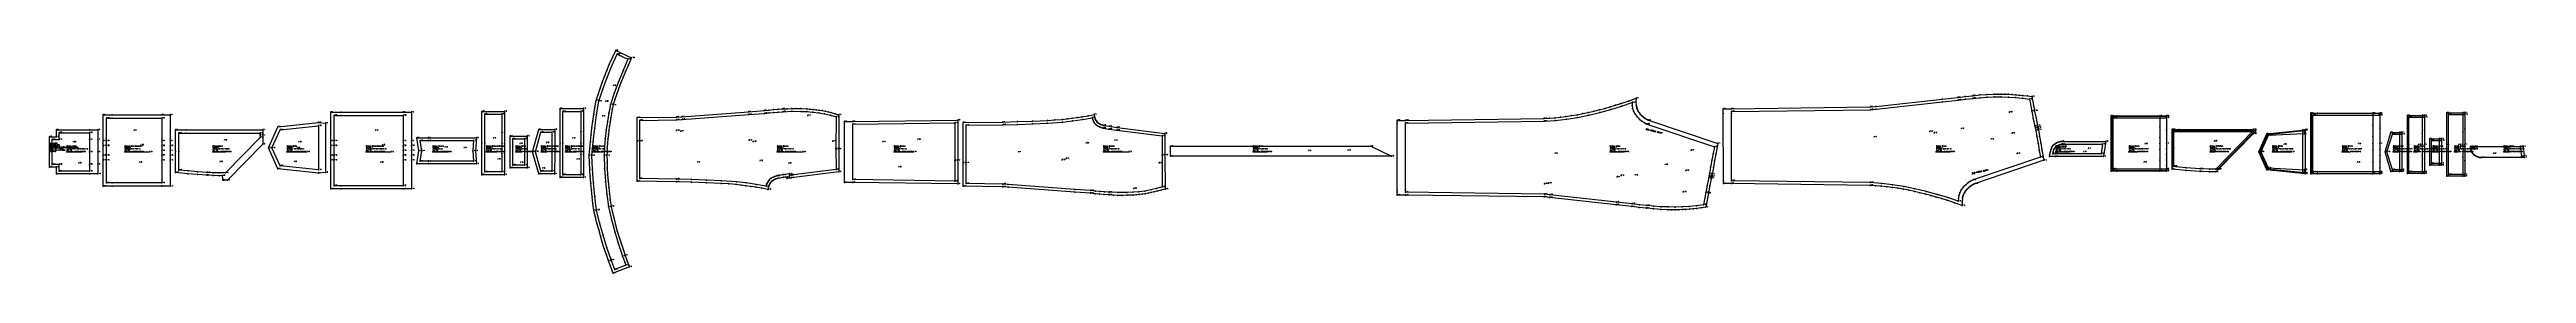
# Model space of a CAD drawing. Extents: x 0 to 8999, y -441 to 372.
import ezdxf

# ---------------------------------------------------------------- set-up
doc = ezdxf.new("R2010")
doc.units = 0
for name, color, linetype in [('1', 7, 'CONTINUOUS'), ('13', 4, 'CONTINUOUS'), ('14', 7, 'CONTINUOUS'), ('15', 7, 'CONTINUOUS'), ('2', 1, 'CONTINUOUS'), ('3', 2, 'CONTINUOUS'), ('4', 3, 'CONTINUOUS'), ('7', 5, 'CONTINUOUS'), ('8', 4, 'CONTINUOUS')]:
    doc.layers.add(name, color=color, linetype=linetype)
doc.styles.get("Standard").update_dxf_attribs({"font": 'txt', "bigfont": '   '})

# ---------------------------------------------------------------- blocks, each defined once
blk = doc.blocks.new('910588V20000BFD')
at = {"layer": '1'}
blk.add_lwpolyline([(-37.5, -55), (-62.5, -55), (-62.5, 55), (-37.5, 55), (-37.5, 80), (82.5, 80), (112.5, 80), (112.5, 45), (112.5, 0), (112.5, -45), (112.5, -80), (82.5, -80), (-37.5, -80), (-37.5, -55)], close=True, dxfattribs=at)
at = {"layer": '14'}
blk.add_lwpolyline([(-27.5, -45), (-52.5, -45), (-52.5, 45), (-27.5, 45), (-27.5, 70), (82.5, 70), (82.5, 45), (82.5, 0), (82.5, -45), (82.5, -70), (-27.5, -70), (-27.5, -45)], close=True, dxfattribs=at)
at = {"layer": '2'}
for p in [(-62.5, 55), (-52.5, 45), (-37.5, 80), (-37.5, 55), (-27.5, 70), (-27.5, 45), (0, 0), (55, 0), (82.5, 70), (82.5, 45), (82.5, 0), (112.5, 80), (112.5, 45), (112.5, 0), (-62.5, -55), (-52.5, -45), (-37.5, -55), (-37.5, -55), (-37.5, -80), (-27.5, -45), (-27.5, -45), (-27.5, -70), (82.5, -45), (82.5, -70), (112.5, -45), (112.5, -80)]:
    blk.add_point(p, dxfattribs=at)
at = {"layer": '3'}
for p in [(82.5, 80), (82.5, -80)]:
    blk.add_point(p, dxfattribs=at)
at = {"layer": '4'}
for p in [(82.5, 80, 5), (82.5, 70, 5), (82.5, 45, 5), (112.5, 45, 5), (82.5, -45, 5), (82.5, -70, 5), (82.5, -80, 5), (112.5, -45, 5)]:
    blk.add_point(p, dxfattribs=at)
at = {"layer": '7'}
blk.add_line((0, 0), (55, 0), dxfattribs=at)
at = {"layer": '1'}
for s, p in [('# 3', (-62.5, 55)), ('# 5', (-37.5, 80)), ('# 4', (-37.5, 55)), ('Annotation:RIGHT POCKET FUELLE 1S', (0, 10)), ('Category: Bolsillo', (0, 20)), ('Quantity: 1', (0, 15)), ('Size: T38', (0, 5)), ('Piece Name: 910588V20000.BFD', (0, 0)), ('# 6', (112.5, 80)), ('# 7', (112.5, 45)), ('# 8', (112.5, 0)), ('# 2', (-62.5, -55)), ('# 1', (-37.5, -55)), ('# 12', (-37.5, -55)), ('# 11', (-37.5, -80)), ('# 9', (112.5, -45)), ('# 10', (112.5, -80))]:
    blk.add_text(s, height=3, dxfattribs=at).set_placement(p)
at = {"layer": '14'}
for s, p in [('# 15', (-52.5, 45)), ('# 17', (-27.5, 70)), ('# 16', (-27.5, 45)), ('# 18', (82.5, 70)), ('# 19', (82.5, 45)), ('# 20', (82.5, 0)), ('# 14', (-52.5, -45)), ('# 13', (-27.5, -45)), ('# 24', (-27.5, -45)), ('# 23', (-27.5, -70)), ('# 21', (82.5, -45)), ('# 22', (82.5, -70))]:
    blk.add_text(s, height=3, dxfattribs=at).set_placement(p)
at = {"layer": '15'}
for s, height, p in [('Pocket', 0.167, (-18.46, 16.812)), ('# 31', 3, (-18.46, 16.812)), ('1 Piece', 0.143, (22.64, 36.136)), ('# 29', 3, (22.64, 36.136)), ('Main Fabric', 0.091, (41.982, -40.406)), ('# 30', 3, (41.982, -40.406))]:
    blk.add_text(s, height=height, dxfattribs=at).set_placement(p)
at = {"layer": '7'}
for s, p in [('# 27', (0, 0)), ('# 28', (55, 0))]:
    blk.add_text(s, height=3, dxfattribs=at).set_placement(p)
blk = doc.blocks.new('910588V20000BOD')
at = {"layer": '1'}
blk.add_lwpolyline([(-77.951, -124.504), (-77.951, -30.184), (-77.951, -12.684), (-77.951, 22.62), (-77.951, 40.12), (-77.951, 134.44), (-45.951, 134.44), (134.879, 134.44), (164.879, 134.44), (164.879, 40.12), (164.879, 22.62), (164.879, 4.968), (164.879, -12.684), (164.879, -30.184), (164.879, -124.504), (134.879, -124.504), (-45.951, -124.504), (-77.951, -124.504)], close=True, dxfattribs=at)
at = {"layer": '14'}
blk.add_lwpolyline([(-65.951, -112.504), (-65.951, -30.184), (-65.951, -12.684), (-65.951, 22.62), (-65.951, 40.12), (-65.951, 122.44), (-45.951, 122.44), (134.879, 122.44), (134.879, 40.12), (134.879, 22.62), (134.879, 4.968), (134.879, -12.684), (134.879, -30.184), (134.879, -112.504), (-45.951, -112.504), (-65.951, -112.504)], close=True, dxfattribs=at)
at = {"layer": '2'}
for p in [(-77.951, 134.44), (-65.951, 122.44), (134.879, 134.44), (134.879, 122.44), (164.879, 134.44), (-77.951, 40.12), (-77.951, 22.62), (-65.951, 40.12), (-65.951, 22.62), (0, 0), (90, 0), (134.879, 40.12), (134.879, 22.62), (134.879, 4.968), (164.879, 40.12), (164.879, 22.62), (164.879, 4.968), (-77.951, -12.684), (-77.951, -30.184), (-65.951, -12.684), (-65.951, -30.184), (134.879, -12.684), (134.879, -30.184), (164.879, -12.684), (164.879, -30.184), (-77.951, -124.504), (-77.951, -124.504), (-65.951, -112.504), (-65.951, -112.504), (134.879, -112.504), (134.879, -124.504), (164.879, -124.504)]:
    blk.add_point(p, dxfattribs=at)
at = {"layer": '3'}
for p in [(-45.951, 134.44), (-45.951, 122.44), (-45.951, -112.504), (-45.951, -124.504)]:
    blk.add_point(p, dxfattribs=at)
at = {"layer": '4'}
for p in [(134.879, 134.44, 5), (134.879, 122.44, 5), (-77.951, 40.12, 5), (-77.951, 22.62, 5), (-65.951, 40.12, 5), (-65.951, 22.62, 5), (134.879, 40.12, 5), (134.879, 22.62, 5), (164.879, 40.12, 5), (164.879, 22.62, 5), (-77.951, -12.684, 5), (-77.951, -30.184, 5), (-65.951, -12.684, 5), (-65.951, -30.184, 5), (134.879, -12.684, 5), (134.879, -30.184, 5), (164.879, -12.684, 5), (164.879, -30.184, 5), (134.879, -112.504, 5), (134.879, -124.504, 5)]:
    blk.add_point(p, dxfattribs=at)
at = {"layer": '7'}
blk.add_line((0, 0), (90, 0), dxfattribs=at)
at = {"layer": '1'}
for s, p in [('# 6', (-77.951, 134.44)), ('# 7', (134.879, 134.44)), ('# 8', (164.879, 134.44)), ('# 5', (-77.951, 40.12)), ('# 4', (-77.951, 22.62)), ('Annotation:RIGHT FRONT 1S', (0, 10)), ('Category: Bolsillo Costado Ext.', (0, 20)), ('Quantity: 1', (0, 15)), ('Size: T38', (0, 5)), ('Piece Name: 910588V20000.BOD', (0, 0)), ('# 9', (164.879, 40.12)), ('# 10', (164.879, 22.62)), ('# 11', (164.879, 4.968)), ('# 3', (-77.951, -12.684)), ('# 2', (-77.951, -30.184)), ('# 12', (164.879, -12.684)), ('# 13', (164.879, -30.184)), ('# 1', (-77.951, -124.504)), ('# 16', (-77.951, -124.504)), ('# 15', (134.879, -124.504)), ('# 14', (164.879, -124.504))]:
    blk.add_text(s, height=3, dxfattribs=at).set_placement(p)
at = {"layer": '14'}
for s, p in [('# 22', (-65.951, 122.44)), ('# 23', (134.879, 122.44)), ('# 21', (-65.951, 40.12)), ('# 20', (-65.951, 22.62)), ('# 24', (134.879, 40.12)), ('# 25', (134.879, 22.62)), ('# 26', (134.879, 4.968)), ('# 19', (-65.951, -12.684)), ('# 18', (-65.951, -30.184)), ('# 27', (134.879, -12.684)), ('# 28', (134.879, -30.184)), ('# 17', (-65.951, -112.504)), ('# 30', (-65.951, -112.504)), ('# 29', (134.879, -112.504))]:
    blk.add_text(s, height=3, dxfattribs=at).set_placement(p)
at = {"layer": '15'}
for s, height, p in [('1 Piece', 0.143, (33.274, 77.469)), ('# 37', 3, (33.274, 77.469)), ('Main Fabric', 0.091, (57.968, 24.683)), ('# 35', 3, (57.968, 24.683)), ('Pocket', 0.167, (52.214, -37.744)), ('# 36', 3, (52.214, -37.744))]:
    blk.add_text(s, height=height, dxfattribs=at).set_placement(p)
at = {"layer": '7'}
for s, p in [('# 33', (0, 0)), ('# 34', (90, 0))]:
    blk.add_text(s, height=3, dxfattribs=at).set_placement(p)
blk = doc.blocks.new('910588V20000BOL')
at = {"layer": '1'}
blk.add_lwpolyline([(-135.094, -74.705), (-135.094, 1.178), (-135.094, 80.135), (-96.974, 80.135), (181.98, 80.135), (182.053, 64.33), (182.059, 60.456), (181.961, 28.625), (53.19, -102.874), (40.701, -102.938), (36.417, -102.851), (36.24, -98.569), (36.042, -86.082), (23.554, -86.146), (1.044, -85.689), (-20.851, -84.659), (-21.517, -84.628), (-55.766, -81.659), (-89.896, -78.913), (-135.094, -74.705)], close=True, dxfattribs=at)
at = {"layer": '14'}
blk.add_lwpolyline([(-123.094, -65.779), (-123.094, 1.178), (-123.094, 68.135), (-96.974, 68.135), (172.035, 68.135), (172.053, 64.299), (172.059, 60.463), (172.035, 52.792), (45.884, -76.032), (23.63, -76.146), (1.379, -75.694), (-20.851, -74.652), (-54.932, -71.693), (-89.032, -68.95), (-123.094, -65.779)], close=True, dxfattribs=at)
at = {"layer": '2'}
for p in [(-135.094, 80.135), (-123.094, 68.135), (0, 0), (44.017, 0), (172.035, 68.135), (172.035, 52.792), (172.059, 60.463), (181.961, 28.625), (181.98, 80.135), (182.059, 60.456), (-135.094, -74.705), (-135.094, -74.705), (-123.094, -65.779), (-123.094, -65.779), (-21.517, -84.628), (-20.851, -74.652), (36.042, -86.082), (45.884, -76.032), (36.417, -102.851), (53.19, -102.874)]:
    blk.add_point(p, dxfattribs=at)
at = {"layer": '3'}
for p in [(-135.094, 1.178), (-123.094, 1.178), (-96.974, 80.135), (-96.974, 68.135), (172.053, 64.299), (182.053, 64.33), (-89.896, -78.913), (-89.032, -68.95), (-55.766, -81.659), (-54.932, -71.693), (-20.851, -84.659), (1.044, -85.689), (1.379, -75.694), (23.554, -86.146), (23.63, -76.146), (36.24, -98.569), (40.701, -102.938)]:
    blk.add_point(p, dxfattribs=at)
at = {"layer": '4'}
for p in [(172.059, 60.463, 5), (182.059, 60.456, 5), (-20.851, -74.652, 5), (-20.851, -84.659, 5), (36.042, -86.082, 5), (36.417, -102.851, 5)]:
    blk.add_point(p, dxfattribs=at)
at = {"layer": '7'}
blk.add_line((0, 0), (44.017, 0), dxfattribs=at)
at = {"layer": '1'}
for s, p in [('# 2', (-135.094, 80.135)), ('Annotation:2S FRONT POCKET', (0, 10)), ('Category: Bolsillo', (0, 20)), ('Quantity: 1', (0, 15)), ('Size: T38', (0, 5)), ('Piece Name: 910588V20000.BOL', (0, 0)), ('# 5', (181.961, 28.625)), ('# 3', (181.98, 80.135)), ('# 4', (182.059, 60.456)), ('# 1', (-135.094, -74.705)), ('# 10', (-135.094, -74.705)), ('# 9', (-21.517, -84.628)), ('# 8', (36.042, -86.082)), ('# 7', (36.417, -102.851)), ('# 6', (53.19, -102.874))]:
    blk.add_text(s, height=3, dxfattribs=at).set_placement(p)
at = {"layer": '14'}
for s, p in [('# 12', (-123.094, 68.135)), ('# 13', (172.035, 68.135)), ('# 15', (172.035, 52.792)), ('# 14', (172.059, 60.463)), ('# 11', (-123.094, -65.779)), ('# 18', (-123.094, -65.779)), ('# 17', (-20.851, -74.652)), ('# 16', (45.884, -76.032))]:
    blk.add_text(s, height=3, dxfattribs=at).set_placement(p)
at = {"layer": '15'}
for s, height, p in [('Pocket', 0.167, (17.857, 19.5)), ('# 25', 3, (17.857, 19.5)), ('2 Pieces', 0.125, (40.76, 42.404)), ('# 23', 3, (40.76, 42.404)), ('Main Fabric', 0.091, (25.491, -35.849)), ('# 24', 3, (25.491, -35.849))]:
    blk.add_text(s, height=height, dxfattribs=at).set_placement(p)
at = {"layer": '7'}
for s, p in [('# 21', (0, 0)), ('# 22', (44.017, 0))]:
    blk.add_text(s, height=3, dxfattribs=at).set_placement(p)
blk = doc.blocks.new('910588V20000BOT')
at = {"layer": '1'}
blk.add_lwpolyline([(-32.666, -61.331), (-67.607, 14.962), (-32.666, 91.254), (114.517, 107.018), (139.517, 104.34), (139.516, -74.418), (114.516, -77.096), (-32.666, -61.331)], close=True, dxfattribs=at)
at = {"layer": '14'}
blk.add_lwpolyline([(-24.599, -50.126), (-54.409, 14.962), (-24.599, 80.049), (114.517, 94.949), (114.516, -65.027), (-24.599, -50.126)], close=True, dxfattribs=at)
at = {"layer": '2'}
for p in [(-32.666, 91.254), (114.517, 107.018), (114.517, 94.949), (139.517, 104.34), (-67.607, 14.962), (-54.409, 14.962), (-24.599, 80.049), (0, 0), (71.983, 0), (-32.666, -61.331), (-32.666, -61.331), (-24.599, -50.126), (-24.599, -50.126), (114.516, -65.027), (114.516, -77.096), (139.516, -74.418)]:
    blk.add_point(p, dxfattribs=at)
at = {"layer": '4'}
for p in [(114.517, 107.018, 5), (114.517, 94.949, 5), (114.516, -65.027, 5), (114.516, -77.096, 5)]:
    blk.add_point(p, dxfattribs=at)
at = {"layer": '7'}
blk.add_line((0, 0), (71.983, 0), dxfattribs=at)
at = {"layer": '1'}
for s, p in [('# 3', (-32.666, 91.254)), ('# 4', (114.517, 107.018)), ('# 5', (139.517, 104.34)), ('# 2', (-67.607, 14.962)), ('Annotation: BACK POCKET 2H', (0, 10)), ('Category: Bolsillo', (0, 20)), ('Quantity: 1', (0, 15)), ('Size: T38', (0, 5)), ('Piece Name: 910588V20000.BOT', (0, 0)), ('# 1', (-32.666, -61.331)), ('# 8', (-32.666, -61.331)), ('# 7', (114.516, -77.096)), ('# 6', (139.516, -74.418))]:
    blk.add_text(s, height=3, dxfattribs=at).set_placement(p)
at = {"layer": '14'}
for s, p in [('# 12', (114.517, 94.949)), ('# 10', (-54.409, 14.962)), ('# 11', (-24.599, 80.049)), ('# 9', (-24.599, -50.126)), ('# 14', (-24.599, -50.126)), ('# 13', (114.516, -65.027))]:
    blk.add_text(s, height=3, dxfattribs=at).set_placement(p)
at = {"layer": '15'}
for s, height, p in [('Pocket', 0.17, (36.166, 14.957)), ('# 20', 3, (36.166, 14.957)), ('Main Fabric', 0.093, (41.878, 36.104)), ('# 19', 3, (41.878, 36.104)), ('2 Pieces', 0.128, (25.713, -35.304)), ('# 21', 3, (25.713, -35.304))]:
    blk.add_text(s, height=height, dxfattribs=at).set_placement(p)
at = {"layer": '7'}
for s, p in [('# 17', (0, 0)), ('# 18', (71.983, 0))]:
    blk.add_text(s, height=3, dxfattribs=at).set_placement(p)
blk = doc.blocks.new('910588V20000BOZ')
at = {"layer": '1'}
blk.add_lwpolyline([(-127.951, -134.504), (-127.951, -30.184), (-127.951, -12.684), (-127.951, 22.62), (-127.951, 40.12), (-127.951, 144.44), (-90.972, 144.44), (134.879, 144.44), (164.879, 144.44), (164.879, 40.12), (164.879, 22.62), (164.879, 4.968), (164.879, -12.684), (164.879, -30.184), (164.879, -134.504), (134.879, -134.504), (-90.972, -134.504), (-127.951, -134.504)], close=True, dxfattribs=at)
at = {"layer": '14'}
blk.add_lwpolyline([(-115.951, -122.504), (-115.951, -30.184), (-115.951, -12.684), (-115.951, 22.62), (-115.951, 40.12), (-115.951, 132.44), (-90.972, 132.44), (134.879, 132.44), (134.879, 40.12), (134.879, 22.62), (134.879, 4.968), (134.879, -12.684), (134.879, -30.184), (134.879, -122.504), (-90.972, -122.504), (-115.951, -122.504)], close=True, dxfattribs=at)
at = {"layer": '2'}
for p in [(-127.951, 144.44), (-115.951, 132.44), (134.879, 144.44), (134.879, 132.44), (164.879, 144.44), (-127.951, 40.12), (-127.951, 22.62), (-115.951, 40.12), (-115.951, 22.62), (0, 0), (90, 0), (134.879, 40.12), (134.879, 22.62), (134.879, 4.968), (164.879, 40.12), (164.879, 22.62), (164.879, 4.968), (-127.951, -12.684), (-127.951, -30.184), (-115.951, -12.684), (-115.951, -30.184), (134.879, -12.684), (134.879, -30.184), (164.879, -12.684), (164.879, -30.184), (-127.951, -134.504), (-127.951, -134.504), (-115.951, -122.504), (-115.951, -122.504), (134.879, -122.504), (134.879, -134.504), (164.879, -134.504)]:
    blk.add_point(p, dxfattribs=at)
at = {"layer": '3'}
for p in [(-90.972, 144.44), (-90.972, 132.44), (-90.972, -122.504), (-90.972, -134.504)]:
    blk.add_point(p, dxfattribs=at)
at = {"layer": '4'}
for p in [(134.879, 144.44, 5), (134.879, 132.44, 5), (-127.951, 40.12, 5), (-127.951, 22.62, 5), (-115.951, 40.12, 5), (-115.951, 22.62, 5), (134.879, 40.12, 5), (134.879, 22.62, 5), (164.879, 40.12, 5), (164.879, 22.62, 5), (-127.951, -12.684, 5), (-127.951, -30.184, 5), (-115.951, -12.684, 5), (-115.951, -30.184, 5), (134.879, -12.684, 5), (134.879, -30.184, 5), (164.879, -12.684, 5), (164.879, -30.184, 5), (134.879, -122.504, 5), (134.879, -134.504, 5)]:
    blk.add_point(p, dxfattribs=at)
at = {"layer": '7'}
blk.add_line((0, 0), (90, 0), dxfattribs=at)
at = {"layer": '1'}
for s, p in [('# 6', (-127.951, 144.44)), ('# 7', (134.879, 144.44)), ('# 8', (164.879, 144.44)), ('# 5', (-127.951, 40.12)), ('# 4', (-127.951, 22.62)), ('Annotation:LEFT FRONT POCKET 1S', (0, 10)), ('Category: Bolsillo Costado Ext.', (0, 20)), ('Quantity: 1', (0, 15)), ('Size: T38', (0, 5)), ('Piece Name: 910588V20000.BOZ', (0, 0)), ('# 9', (164.879, 40.12)), ('# 10', (164.879, 22.62)), ('# 11', (164.879, 4.968)), ('# 3', (-127.951, -12.684)), ('# 2', (-127.951, -30.184)), ('# 12', (164.879, -12.684)), ('# 13', (164.879, -30.184)), ('# 1', (-127.951, -134.504)), ('# 16', (-127.951, -134.504)), ('# 15', (134.879, -134.504)), ('# 14', (164.879, -134.504))]:
    blk.add_text(s, height=3, dxfattribs=at).set_placement(p)
at = {"layer": '14'}
for s, p in [('# 22', (-115.951, 132.44)), ('# 23', (134.879, 132.44)), ('# 21', (-115.951, 40.12)), ('# 20', (-115.951, 22.62)), ('# 24', (134.879, 40.12)), ('# 25', (134.879, 22.62)), ('# 26', (134.879, 4.968)), ('# 19', (-115.951, -12.684)), ('# 18', (-115.951, -30.184)), ('# 27', (134.879, -12.684)), ('# 28', (134.879, -30.184)), ('# 17', (-115.951, -122.504)), ('# 30', (-115.951, -122.504)), ('# 29', (134.879, -122.504))]:
    blk.add_text(s, height=3, dxfattribs=at).set_placement(p)
at = {"layer": '15'}
for s, height, p in [('1 Piece', 0.143, (33.274, 77.469)), ('# 37', 3, (33.274, 77.469)), ('Main Fabric', 0.091, (57.968, 24.683)), ('# 35', 3, (57.968, 24.683)), ('Pocket', 0.167, (52.214, -37.744)), ('# 36', 3, (52.214, -37.744))]:
    blk.add_text(s, height=height, dxfattribs=at).set_placement(p)
at = {"layer": '7'}
for s, p in [('# 33', (0, 0)), ('# 34', (90, 0))]:
    blk.add_text(s, height=3, dxfattribs=at).set_placement(p)
blk = doc.blocks.new('910588V20000BRA')
at = {"layer": '1'}
blk.add_lwpolyline([(155.365, 3.71), (159.03, -43.602), (-16.938, -43.602), (-57.028, -43.602), (-49.831, 3.71), (-57.028, 51.023), (-16.938, 51.023), (159.03, 51.023), (155.365, 3.71)], close=True, dxfattribs=at)
at = {"layer": '14'}
blk.add_lwpolyline([(145.335, 3.71), (148.226, -33.602), (-16.938, -33.602), (-45.392, -33.602), (-39.716, 3.71), (-45.392, 41.023), (-16.938, 41.023), (148.226, 41.023), (145.335, 3.71)], close=True, dxfattribs=at)
at = {"layer": '2'}
for p in [(-57.028, 51.023), (-49.831, 3.71), (-45.392, 41.023), (-39.716, 3.71), (-16.938, 51.023), (-16.938, 41.023), (0, 0), (55.553, 0), (145.335, 3.71), (145.335, 3.71), (148.226, 41.023), (155.365, 3.71), (155.365, 3.71), (159.03, 51.023), (-57.028, -43.602), (-45.392, -33.602), (-16.938, -33.602), (-16.938, -43.602), (148.226, -33.602), (159.03, -43.602)]:
    blk.add_point(p, dxfattribs=at)
at = {"layer": '4'}
for p in [(-49.831, 3.71, 5), (-39.716, 3.71, 5), (-16.938, 51.023, 7), (-16.938, 41.023, 7), (145.335, 3.71, 5), (145.335, 3.71, 5), (155.365, 3.71, 5), (155.365, 3.71, 5), (-16.938, -33.602, 7), (-16.938, -43.602, 7)]:
    blk.add_point(p, dxfattribs=at)
at = {"layer": '7'}
blk.add_line((0, 0), (55.553, 0), dxfattribs=at)
at = {"layer": '1'}
for s, p in [('# 6', (-57.028, 51.023)), ('# 5', (-49.831, 3.71)), ('# 7', (-16.938, 51.023)), ('Annotation:1S FLY', (0, 10)), ('Category: Bragueta', (0, 20)), ('Quantity: 1', (0, 15)), ('Size: T38', (0, 5)), ('Piece Name: 910588V20000.BRA', (0, 0)), ('# 1', (155.365, 3.71)), ('# 9', (155.365, 3.71)), ('# 8', (159.03, 51.023)), ('# 4', (-57.028, -43.602)), ('# 3', (-16.938, -43.602)), ('# 2', (159.03, -43.602))]:
    blk.add_text(s, height=3, dxfattribs=at).set_placement(p)
at = {"layer": '14'}
for s, p in [('# 15', (-45.392, 41.023)), ('# 14', (-39.716, 3.71)), ('# 16', (-16.938, 41.023)), ('# 10', (145.335, 3.71)), ('# 18', (145.335, 3.71)), ('# 17', (148.226, 41.023)), ('# 13', (-45.392, -33.602)), ('# 12', (-16.938, -33.602)), ('# 11', (148.226, -33.602))]:
    blk.add_text(s, height=3, dxfattribs=at).set_placement(p)
at = {"layer": '15'}
blk.add_text('1 Piece', height=0.146, rotation=0.014, dxfattribs=at).set_placement((44.094, 17.113))
for s, height, p in [('# 23', 3, (44.094, 17.113)), ('Main Fabric', 0.093, (113.272, 14.625)), ('# 24', 3, (113.272, 14.625))]:
    blk.add_text(s, height=height, dxfattribs=at).set_placement(p)
at = {"layer": '7'}
for s, p in [('# 21', (0, 0)), ('# 22', (55.553, 0))]:
    blk.add_text(s, height=3, dxfattribs=at).set_placement(p)
blk = doc.blocks.new('910588V20000CAD')
at = {"layer": '1'}
blk.add_lwpolyline([(-15.75, -82.5), (-15.75, 32.5), (-15.75, 147.5), (66.25, 147.5), (66.25, 70.887), (66.25, 32.5), (66.25, -5.887), (66.25, -82.5), (-15.75, -82.5)], close=True, dxfattribs=at)
at = {"layer": '14'}
blk.add_lwpolyline([(-5.75, -72.5), (-5.75, 32.5), (-5.75, 137.5), (56.25, 137.5), (56.25, 70.887), (56.25, 32.5), (56.25, -5.887), (56.25, -72.5), (-5.75, -72.5)], close=True, dxfattribs=at)
at = {"layer": '2'}
for p in [(-15.75, 147.5), (-5.75, 137.5), (56.25, 137.5), (66.25, 147.5), (0, 0), (37.5, 0), (-15.75, -82.5), (-15.75, -82.5), (-5.75, -72.5), (-5.75, -72.5), (56.25, -72.5), (66.25, -82.5)]:
    blk.add_point(p, dxfattribs=at)
at = {"layer": '3'}
for p in [(-15.75, 32.5), (-5.75, 32.5), (56.25, 70.887), (56.25, 32.5), (66.25, 70.887), (66.25, 32.5), (56.25, -5.887), (66.25, -5.887)]:
    blk.add_point(p, dxfattribs=at)
at = {"layer": '7'}
blk.add_line((0, 0), (37.5, 0), dxfattribs=at)
at = {"layer": '1'}
for s, p in [('# 2', (-15.75, 147.5)), ('# 3', (66.25, 147.5)), ('Annotation:FRONT FLAP 2S', (0, 10)), ('Category: Cartera de Costado', (0, 20)), ('Quantity: 1', (0, 15)), ('Size: T38', (0, 5)), ('Piece Name: 910588V20000.CAD', (0, 0)), ('# 1', (-15.75, -82.5)), ('# 5', (-15.75, -82.5)), ('# 4', (66.25, -82.5))]:
    blk.add_text(s, height=3, dxfattribs=at).set_placement(p)
at = {"layer": '14'}
for s, p in [('# 7', (-5.75, 137.5)), ('# 8', (56.25, 137.5)), ('# 6', (-5.75, -72.5)), ('# 10', (-5.75, -72.5)), ('# 9', (56.25, -72.5))]:
    blk.add_text(s, height=3, dxfattribs=at).set_placement(p)
at = {"layer": '15'}
for s, height, p in [('2 Pieces', 0.125, (25.113, 49.81)), ('# 16', 3, (25.113, 49.81)), ('Main Fabric', 0.091, (41.114, -26.335)), ('# 15', 3, (41.114, -26.335))]:
    blk.add_text(s, height=height, dxfattribs=at).set_placement(p)
at = {"layer": '7'}
for s, p in [('# 13', (0, 0)), ('# 14', (37.5, 0))]:
    blk.add_text(s, height=3, dxfattribs=at).set_placement(p)
blk = doc.blocks.new('910588V20000CAF')
at = {"layer": '1'}
blk.add_lwpolyline([(-20.5, -57.5), (-20.5, 57.5), (41.5, 57.5), (41.5, 0), (41.5, -57.5), (-20.5, -57.5)], close=True, dxfattribs=at)
at = {"layer": '14'}
blk.add_lwpolyline([(-10.5, -47.5), (-10.5, 47.5), (31.5, 47.5), (31.5, 0), (31.5, -47.5), (-10.5, -47.5)], close=True, dxfattribs=at)
at = {"layer": '2'}
for p in [(-20.5, 57.5), (-10.5, 47.5), (0, 0), (21, 0), (31.5, 47.5), (31.5, 0), (41.5, 57.5), (41.5, 0), (-20.5, -57.5), (-20.5, -57.5), (-10.5, -47.5), (-10.5, -47.5), (31.5, -47.5), (41.5, -57.5)]:
    blk.add_point(p, dxfattribs=at)
at = {"layer": '7'}
blk.add_line((0, 0), (21, 0), dxfattribs=at)
at = {"layer": '1'}
for s, p in [('# 2', (-20.5, 57.5)), ('Annotation:FLAP 2S', (0, 10)), ('Category: Cartera', (0, 20)), ('Quantity: 1', (0, 15)), ('Size: T38', (0, 5)), ('Piece Name: 910588V20000.CAF', (0, 0)), ('# 3', (41.5, 57.5)), ('# 4', (41.5, 0)), ('# 1', (-20.5, -57.5)), ('# 6', (-20.5, -57.5)), ('# 5', (41.5, -57.5))]:
    blk.add_text(s, height=3, dxfattribs=at).set_placement(p)
at = {"layer": '14'}
for s, p in [('# 8', (-10.5, 47.5)), ('# 9', (31.5, 47.5)), ('# 10', (31.5, 0)), ('# 7', (-10.5, -47.5)), ('# 12', (-10.5, -47.5)), ('# 11', (31.5, -47.5))]:
    blk.add_text(s, height=3, dxfattribs=at).set_placement(p)
at = {"layer": '15'}
for s, height, p in [('2 Pieces', 0.125, (15.189, 29.984)), ('# 17', 3, (15.189, 29.984)), ('Main Fabric', 0.091, (16.802, -38.516)), ('# 18', 3, (16.802, -38.516))]:
    blk.add_text(s, height=height, dxfattribs=at).set_placement(p)
at = {"layer": '7'}
for s, p in [('# 15', (0, 0)), ('# 16', (21, 0))]:
    blk.add_text(s, height=3, dxfattribs=at).set_placement(p)
blk = doc.blocks.new('910588V20000CAR')
at = {"layer": '1'}
blk.add_lwpolyline([(-8.109, 81.287), (49.323, 81.287), (49.323, 0.86), (49.183, -79.549), (-8.38, -79.549), (-30.945, 0.886), (-8.109, 81.287)], close=True, dxfattribs=at)
at = {"layer": '14'}
blk.add_lwpolyline([(-0.554, 71.287), (39.323, 71.287), (39.323, 0.869), (39.2, -69.549), (-0.8, -69.549), (-20.554, 0.869), (-0.554, 71.287)], close=True, dxfattribs=at)
at = {"layer": '2'}
for p in [(-30.945, 0.886), (-20.554, 0.869), (-8.109, 81.287), (-8.109, 81.287), (-0.554, 71.287), (-0.554, 71.287), (0, 0), (19.237, 0), (39.323, 71.287), (39.323, 0.869), (49.323, 81.287), (49.323, 0.86), (-8.38, -79.549), (-0.8, -69.549), (39.2, -69.549), (49.183, -79.549)]:
    blk.add_point(p, dxfattribs=at)
at = {"layer": '7'}
blk.add_line((0, 0), (19.237, 0), dxfattribs=at)
at = {"layer": '1'}
for s, p in [('# 6', (-30.945, 0.886)), ('# 1', (-8.109, 81.287)), ('# 7', (-8.109, 81.287)), ('Annotation:FRONT FLAP 4S', (0, 10)), ('Category: Cartera de Costado', (0, 20)), ('Quantity: 1', (0, 15)), ('Size: T38', (0, 5)), ('Piece Name: 910588V20000.CAR', (0, 0)), ('# 2', (49.323, 81.287)), ('# 3', (49.323, 0.86)), ('# 5', (-8.38, -79.549)), ('# 4', (49.183, -79.549))]:
    blk.add_text(s, height=3, dxfattribs=at).set_placement(p)
at = {"layer": '14'}
for s, p in [('# 13', (-20.554, 0.869)), ('# 8', (-0.554, 71.287)), ('# 14', (-0.554, 71.287)), ('# 9', (39.323, 71.287)), ('# 10', (39.323, 0.869)), ('# 12', (-0.8, -69.549)), ('# 11', (39.2, -69.549))]:
    blk.add_text(s, height=3, dxfattribs=at).set_placement(p)
at = {"layer": '15'}
for s, height, p in [('4 Pieces', 0.125, (18.289, 33.245)), ('# 20', 3, (18.289, 33.245)), ('Main Fabric', 0.091, (3.951, -59.661)), ('# 19', 3, (3.951, -59.661))]:
    blk.add_text(s, height=height, dxfattribs=at).set_placement(p)
at = {"layer": '7'}
for s, p in [('# 17', (0, 0)), ('# 18', (19.237, 0))]:
    blk.add_text(s, height=3, dxfattribs=at).set_placement(p)
blk = doc.blocks.new('910588V20000CAZ')
at = {"layer": '1'}
blk.add_lwpolyline([(-18.75, -92.5), (-18.75, 32.5), (-18.75, 157.5), (66.25, 157.5), (66.25, 74.543), (66.25, 32.5), (66.25, -9.543), (66.25, -92.5), (-18.75, -92.5)], close=True, dxfattribs=at)
at = {"layer": '14'}
blk.add_lwpolyline([(-8.75, -82.5), (-8.75, 32.5), (-8.75, 147.5), (56.25, 147.5), (56.25, 74.543), (56.25, 32.5), (56.25, -9.543), (56.25, -82.5), (-8.75, -82.5)], close=True, dxfattribs=at)
at = {"layer": '2'}
for p in [(-18.75, 157.5), (-8.75, 147.5), (56.25, 147.5), (66.25, 157.5), (0, 0), (37.5, 0), (-8.75, -82.5), (-8.75, -82.5), (56.25, -82.5), (-18.75, -92.5), (-18.75, -92.5), (66.25, -92.5)]:
    blk.add_point(p, dxfattribs=at)
at = {"layer": '3'}
for p in [(-18.75, 32.5), (-8.75, 32.5), (56.25, 74.543), (56.25, 32.5), (66.25, 74.543), (66.25, 32.5), (56.25, -9.543), (66.25, -9.543)]:
    blk.add_point(p, dxfattribs=at)
at = {"layer": '7'}
blk.add_line((0, 0), (37.5, 0), dxfattribs=at)
at = {"layer": '1'}
for s, p in [('# 2', (-18.75, 157.5)), ('# 3', (66.25, 157.5)), ('Annotation:LEFT FLAP 2S', (0, 10)), ('Category: Cartera de Costado', (0, 20)), ('Quantity: 1', (0, 15)), ('Size: T38', (0, 5)), ('Piece Name: 910588V20000.CAZ', (0, 0)), ('# 1', (-18.75, -92.5)), ('# 5', (-18.75, -92.5)), ('# 4', (66.25, -92.5))]:
    blk.add_text(s, height=3, dxfattribs=at).set_placement(p)
at = {"layer": '14'}
for s, p in [('# 7', (-8.75, 147.5)), ('# 8', (56.25, 147.5)), ('# 6', (-8.75, -82.5)), ('# 10', (-8.75, -82.5)), ('# 9', (56.25, -82.5))]:
    blk.add_text(s, height=3, dxfattribs=at).set_placement(p)
at = {"layer": '15'}
for s, height, p in [('2 Pieces', 0.125, (25.113, 49.81)), ('# 16', 3, (25.113, 49.81)), ('Main Fabric', 0.091, (41.114, -26.335)), ('# 15', 3, (41.114, -26.335))]:
    blk.add_text(s, height=height, dxfattribs=at).set_placement(p)
at = {"layer": '7'}
for s, p in [('# 13', (0, 0)), ('# 14', (37.5, 0))]:
    blk.add_text(s, height=3, dxfattribs=at).set_placement(p)
blk = doc.blocks.new('910588V20000CIN')
at = {"layer": '1'}
blk.add_lwpolyline([(65.573, -198.027), (70.597, -220.429), (75.991, -242.746), (81.793, -265.119), (87.968, -287.392), (94.519, -309.575), (101.438, -331.646), (108.73, -353.62), (116.386, -375.47), (124.27, -396.949), (131.779, -416.643), (72.843, -440.201), (55.879, -395.524), (48.067, -373.057), (40.59, -350.476), (33.456, -327.798), (26.651, -305.018), (20.179, -282.157), (14.075, -259.196), (8.414, -236.409), (2.983, -213.566), (2.76, -212.614), (-0.502, -187.658), (-3.452, -162.664), (-6.069, -137.856), (-8.377, -113.018), (-10.376, -88.158), (-12.065, -63.274), (-13.462, -38.083), (-14.545, -12.877), (-12.378, 12.295), (-9.918, 37.441), (-7.199, 62.265), (-4.193, 87.055), (-0.898, 111.815), (2.683, 136.535), (6.602, 161.542), (10.812, 186.501), (11.004, 187.099), (18.106, 209.062), (25.466, 230.939), (33.246, 252.681), (41.438, 274.273), (50.007, 295.74), (58.922, 317.066), (70.196, 342.791), (81.954, 368.297), (139.766, 341.447), (128.549, 316.944), (117.796, 292.234), (109.385, 271.971), (101.309, 251.573), (93.655, 231.199), (86.359, 210.694), (79.48, 190.263), (72.951, 169.719), (69.811, 154.822), (66.893, 139.879), (64.159, 124.68), (61.654, 109.442), (59.377, 94.166), (57.33, 78.858), (55.514, 63.525), (53.929, 48.166), (52.574, 32.785), (51.45, 17.387), (50.564, 2.112), (49.905, -13.174), (50.493, -36.312), (51.471, -59.439), (52.847, -82.674), (54.616, -105.883), (56.779, -129.061), (59.334, -152.199), (62.261, -175.139), (65.573, -198.027)], close=True, dxfattribs=at)
at = {"layer": '14'}
blk.add_lwpolyline([(55.728, -199.84), (66.289, -245.177), (78.353, -290.145), (91.92, -334.717), (106.959, -378.807), (114.904, -400.453), (118.929, -411.01), (78.58, -427.139), (65.289, -392.143), (50.107, -347.403), (36.255, -302.228), (23.757, -256.692), (12.612, -210.811), (6.487, -161.553), (1.586, -112.155), (-2.083, -62.659), (-4.522, -13.09), (0.03, 36.409), (5.728, 85.794), (12.572, 135.043), (20.556, 184.117), (34.909, 227.643), (50.761, 270.652), (68.113, 313.124), (86.923, 354.963), (126.618, 336.527), (108.594, 296.152), (91.977, 255.17), (76.908, 213.967), (63.266, 172.277), (57.063, 141.723), (51.774, 110.99), (47.407, 80.109), (43.974, 49.118), (41.47, 18.041), (39.896, -13.09), (41.482, -59.946), (44.651, -106.728), (49.403, -153.38), (55.728, -199.84)], close=True, dxfattribs=at)
at = {"layer": '2'}
for p in [(81.954, 368.297), (86.923, 354.963), (126.618, 336.527), (139.766, 341.447), (10.812, 186.501), (20.556, 184.117), (63.266, 172.277), (72.951, 169.719), (0, 0), (34.519, 0), (-14.545, -12.877), (-4.522, -13.09), (39.896, -13.09), (49.905, -13.174), (2.76, -212.614), (12.612, -210.811), (55.728, -199.84), (55.728, -199.84), (65.573, -198.027), (65.573, -198.027), (55.879, -395.524), (65.289, -392.143), (72.843, -440.201), (78.58, -427.139), (106.959, -378.807), (116.386, -375.47), (118.929, -411.01), (131.779, -416.643)]:
    blk.add_point(p, dxfattribs=at)
at = {"layer": '3'}
for p in [(41.438, 274.273), (50.007, 295.74), (50.761, 270.652), (58.922, 317.066), (68.113, 313.124), (70.196, 342.791), (108.594, 296.152), (109.385, 271.971), (117.796, 292.234), (128.549, 316.944), (11.004, 187.099), (18.106, 209.062), (25.466, 230.939), (33.246, 252.681), (34.909, 227.643), (76.908, 213.967), (79.48, 190.263), (86.359, 210.694), (91.977, 255.17), (93.655, 231.199), (101.309, 251.573), (-0.898, 111.815), (2.683, 136.535), (6.602, 161.542), (12.572, 135.043), (51.774, 110.99), (57.063, 141.723), (59.377, 94.166), (61.654, 109.442), (64.159, 124.68), (66.893, 139.879), (69.811, 154.822), (-12.378, 12.295), (-9.918, 37.441), (-7.199, 62.265), (-4.193, 87.055), (0.03, 36.409), (5.728, 85.794), (41.47, 18.041), (43.974, 49.118), (47.407, 80.109), (50.564, 2.112), (51.45, 17.387), (52.574, 32.785), (53.929, 48.166), (55.514, 63.525), (57.33, 78.858), (-13.462, -38.083), (-12.065, -63.274), (-10.376, -88.158), (-2.083, -62.659), (41.482, -59.946), (50.493, -36.312), (51.471, -59.439), (52.847, -82.674), (-8.377, -113.018), (-6.069, -137.856), (-3.452, -162.664), (1.586, -112.155), (6.487, -161.553), (44.651, -106.728), (49.403, -153.38), (54.616, -105.883), (56.779, -129.061), (59.334, -152.199), (62.261, -175.139), (-0.502, -187.658), (2.983, -213.566), (8.414, -236.409), (14.075, -259.196), (23.757, -256.692), (66.289, -245.177), (70.597, -220.429), (75.991, -242.746), (81.793, -265.119), (20.179, -282.157), (26.651, -305.018), (33.456, -327.798), (36.255, -302.228), (40.59, -350.476), (50.107, -347.403), (78.353, -290.145), (87.968, -287.392), (91.92, -334.717), (94.519, -309.575), (101.438, -331.646), (108.73, -353.62), (48.067, -373.057), (114.904, -400.453), (124.27, -396.949)]:
    blk.add_point(p, dxfattribs=at)
at = {"layer": '4'}
for p in [(11.004, 187.099, 5), (20.556, 184.117, 5), (-14.545, -12.877, 5), (-4.522, -13.09, 5), (39.896, -13.09, 5), (49.905, -13.174, 5), (2.983, -213.566, 5), (12.612, -210.811, 5), (55.879, -395.524, 5), (65.289, -392.143, 5)]:
    blk.add_point(p, dxfattribs=at)
at = {"layer": '7'}
blk.add_line((0, 0), (34.519, 0), dxfattribs=at)
at = {"layer": '1'}
for s, p in [('# 9', (81.954, 368.297)), ('# 10', (139.766, 341.447)), ('# 8', (10.812, 186.501)), ('# 11', (72.951, 169.719)), ('Annotation:2S WAIST', (0, 10)), ('Category: Cinturilla', (0, 20)), ('Quantity: 1', (0, 15)), ('Size: T38', (0, 5)), ('Piece Name: 910588V20000.CIN', (0, 0)), ('# 7', (-14.545, -12.877)), ('# 12', (49.905, -13.174)), ('# 6', (2.76, -212.614)), ('# 1', (65.573, -198.027)), ('# 13', (65.573, -198.027)), ('# 5', (55.879, -395.524)), ('# 4', (72.843, -440.201)), ('# 2', (116.386, -375.47)), ('# 3', (131.779, -416.643))]:
    blk.add_text(s, height=3, dxfattribs=at).set_placement(p)
at = {"layer": '14'}
for s, p in [('# 22', (86.923, 354.963)), ('# 23', (126.618, 336.527)), ('# 21', (20.556, 184.117)), ('# 24', (63.266, 172.277)), ('# 20', (-4.522, -13.09)), ('# 25', (39.896, -13.09)), ('# 19', (12.612, -210.811)), ('# 14', (55.728, -199.84)), ('# 26', (55.728, -199.84)), ('# 18', (65.289, -392.143)), ('# 17', (78.58, -427.139)), ('# 15', (106.959, -378.807)), ('# 16', (118.929, -411.01))]:
    blk.add_text(s, height=3, dxfattribs=at).set_placement(p)
at = {"layer": '15'}
for s, height, rotation, p in [('Waistband', 0.112, -8.692, (44.735, 183.279)), ('2 Pieces', 0.126, -8.715, (72.476, 240.695)), ('Main Fabric', 0.092, -0.776, (33.219, 129.665))]:
    blk.add_text(s, height=height, rotation=rotation, dxfattribs=at).set_placement(p)
for s, p in [('# 33', (44.735, 183.279)), ('# 32', (72.476, 240.695)), ('# 31', (33.219, 129.665))]:
    blk.add_text(s, height=3, dxfattribs=at).set_placement(p)
at = {"layer": '7'}
for s, p in [('# 29', (0, 0)), ('# 30', (34.519, 0))]:
    blk.add_text(s, height=3, dxfattribs=at).set_placement(p)
blk = doc.blocks.new('910588V20000DED')
at = {"layer": '1'}
blk.add_lwpolyline([(-509.061, 124.568), (-366.082, 126.549), (-346.436, 128.003), (-103.924, 145.957), (-46.55, 150.201), (-30.197, 151.998), (-13.585, 153.613), (3.045, 155.022), (19.788, 156.229), (20.351, 156.259), (36.567, 157.047), (52.794, 157.567), (69.333, 157.65), (85.871, 157.329), (107.991, 156.352), (119.051, 155.574), (130.094, 154.569), (141.146, 153.308), (152.164, 151.773), (163.153, 149.943), (174.089, 147.818), (184.958, 145.41), (195.77, 142.755), (210.057, 138.895), (224.235, 134.657), (223.54, 11.119), (223.818, -72.153), (50.778, -93.974), (49.482, -94.149), (35.893, -95.988), (35.27, -91.141), (21.799, -93.066), (0.386, -96.276), (-4.849, -97.969), (-10.302, -100.28), (-16.094, -103.353), (-18.52, -104.996), (-20.762, -106.872), (-22.478, -108.677), (-24.018, -110.638), (-25.516, -112.911), (-26.836, -115.289), (-29.223, -120.759), (-31.703, -128.21), (-33.467, -135.852), (-55.693, -131.678), (-77.982, -127.859), (-95.759, -125.068), (-113.574, -122.538), (-131.392, -120.317), (-149.248, -118.417), (-176.27, -116.148), (-203.337, -114.455), (-257.715, -112.04), (-311.789, -110.017), (-365.838, -108.538), (-509.061, -106.554), (-509.061, 39.705), (-509.061, 124.568)], close=True, dxfattribs=at)
at = {"layer": '13'}
for p in [(111.173, 132.378), (-365.698, 78.031), (-350.698, 75.531), (-101.893, 42.401), (-86.893, 37.373), (202.279, 39.616)]:
    blk.add_point(p, dxfattribs=at)
at = {"layer": '14'}
blk.add_lwpolyline([(-499.061, 114.705), (-365.643, 116.554), (-345.698, 118.031), (-103.186, 135.985), (-45.636, 140.245), (-29.168, 142.051), (-12.68, 143.654), (3.828, 145.052), (20.351, 146.246), (52.96, 147.566), (85.615, 147.33), (107.368, 146.37), (129.062, 144.619), (150.647, 141.885), (172.063, 138.022), (193.263, 133.071), (214.192, 127.117), (213.54, 11.13), (213.788, -63.339), (49.482, -84.058), (44.528, -84.729), (43.895, -79.807), (20.35, -83.171), (-1.908, -86.508), (-8.346, -88.589), (-14.604, -91.243), (-21.481, -94.891), (-27.631, -99.527), (-32.134, -104.735), (-35.735, -110.678), (-38.663, -117.39), (-40.636, -124.405), (-76.359, -117.99), (-112.261, -112.623), (-148.309, -108.459), (-202.749, -104.471), (-257.307, -102.048), (-311.466, -100.022), (-365.632, -98.541), (-499.061, -96.692), (-499.061, 39.705), (-499.061, 114.705)], close=True, dxfattribs=at)
at = {"layer": '2'}
for p in [(-509.061, 124.568), (-509.061, 124.568), (-499.061, 114.705), (-499.061, 114.705), (-366.082, 126.549), (-365.643, 116.554), (-346.436, 128.003), (-345.698, 118.031), (-103.924, 145.957), (-103.186, 135.985), (-46.55, 150.201), (-45.636, 140.245), (19.788, 156.229), (20.351, 146.246), (111.173, 132.378), (214.192, 127.117), (224.235, 134.657), (-509.061, 39.705), (-499.061, 39.705), (-365.698, 78.031), (-350.698, 75.531), (-101.893, 42.401), (-86.893, 37.373), (0, 0), (92.643, 0), (202.279, 39.616), (213.54, 11.13), (223.54, 11.119), (-1.908, -86.508), (20.35, -83.171), (43.895, -79.807), (44.528, -84.729), (49.482, -84.058), (213.788, -63.339), (223.818, -72.153), (-509.061, -106.554), (-499.061, -96.692), (-365.838, -108.538), (-365.632, -98.541), (-40.636, -124.405), (-33.467, -135.852), (0.386, -96.276), (21.799, -93.066), (35.27, -91.141), (35.893, -95.988), (50.778, -93.974)]:
    blk.add_point(p, dxfattribs=at)
at = {"layer": '3'}
for p in [(-30.197, 151.998), (-29.168, 142.051), (-13.585, 153.613), (-12.68, 143.654), (3.045, 155.022), (3.828, 145.052), (20.351, 156.259), (36.567, 157.047), (52.794, 157.567), (52.96, 147.566), (69.333, 157.65), (85.615, 147.33), (85.871, 157.329), (107.368, 146.37), (107.991, 156.352), (119.051, 155.574), (129.062, 144.619), (130.094, 154.569), (141.146, 153.308), (150.647, 141.885), (152.164, 151.773), (163.153, 149.943), (172.063, 138.022), (174.089, 147.818), (184.958, 145.41), (193.263, 133.071), (195.77, 142.755), (210.057, 138.895), (-8.346, -88.589), (-311.789, -110.017), (-311.466, -100.022), (-257.715, -112.04), (-257.307, -102.048), (-203.337, -114.455), (-202.749, -104.471), (-176.27, -116.148), (-149.248, -118.417), (-148.309, -108.459), (-131.392, -120.317), (-113.574, -122.538), (-112.261, -112.623), (-95.759, -125.068), (-77.982, -127.859), (-76.359, -117.99), (-55.693, -131.678), (-38.663, -117.39), (-35.735, -110.678), (-32.134, -104.735), (-31.703, -128.21), (-29.223, -120.759), (-27.631, -99.527), (-26.836, -115.289), (-25.516, -112.911), (-24.018, -110.638), (-22.478, -108.677), (-21.481, -94.891), (-20.762, -106.872), (-18.52, -104.996), (-16.094, -103.353), (-14.604, -91.243), (-10.302, -100.28), (-4.849, -97.969), (49.482, -94.149)]:
    blk.add_point(p, dxfattribs=at)
at = {"layer": '4'}
for p in [(-366.082, 126.549, 5), (-365.643, 116.554, 5), (20.351, 156.259, 5), (20.351, 146.246, 5), (-509.061, 39.705, 5), (-499.061, 39.705, 5), (213.54, 11.13, 5), (223.54, 11.119, 5), (49.482, -84.058, 5), (-365.838, -108.538, 5), (-365.632, -98.541, 5), (49.482, -94.149, 5)]:
    blk.add_point(p, dxfattribs=at)
at = {"layer": '7'}
blk.add_line((0, 0), (92.643, 0), dxfattribs=at)
at = {"layer": '1'}
for s, p in [('# 1', (-509.061, 124.568)), ('# 19', (-509.061, 124.568)), ('# 2', (-366.082, 126.549)), ('# 3', (-346.436, 128.003)), ('# 4', (-103.924, 145.957)), ('# 5', (-46.55, 150.201)), ('# 6', (19.788, 156.229)), ('# 7', (224.235, 134.657)), ('# 18', (-509.061, 39.705)), ('Annotation: FRONT RIGHT 1S', (0, 10)), ('Category: Delantero', (0, 20)), ('Quantity: 1', (0, 15)), ('Size: T38', (0, 5)), ('Piece Name: 910588V20000.DED', (0, 0)), ('# 8', (223.54, 11.119)), ('# 13', (21.799, -93.066)), ('# 12', (35.27, -91.141)), ('# 9', (223.818, -72.153)), ('# 17', (-509.061, -106.554)), ('# 16', (-365.838, -108.538)), ('# 15', (-33.467, -135.852)), ('# 14', (0.386, -96.276)), ('# 11', (35.893, -95.988)), ('# 10', (50.778, -93.974))]:
    blk.add_text(s, height=3, dxfattribs=at).set_placement(p)
at = {"layer": '13'}
for s, p in [('# 44', (111.173, 132.378)), ('# 42', (-365.698, 78.031)), ('# 41', (-350.698, 75.531)), ('# 40', (-101.893, 42.401)), ('# 39', (-86.893, 37.373)), ('# 43', (202.279, 39.616))]:
    blk.add_text(s, height=3, dxfattribs=at).set_placement(p)
at = {"layer": '14'}
for s, p in [('# 20', (-499.061, 114.705)), ('# 38', (-499.061, 114.705)), ('# 21', (-365.643, 116.554)), ('# 22', (-345.698, 118.031)), ('# 23', (-103.186, 135.985)), ('# 24', (-45.636, 140.245)), ('# 25', (20.351, 146.246)), ('# 26', (214.192, 127.117)), ('# 37', (-499.061, 39.705)), ('# 27', (213.54, 11.13)), ('# 33', (-1.908, -86.508)), ('# 32', (20.35, -83.171)), ('# 31', (43.895, -79.807)), ('# 30', (44.528, -84.729)), ('# 29', (49.482, -84.058)), ('# 28', (213.788, -63.339)), ('# 36', (-499.061, -96.692)), ('# 35', (-365.632, -98.541)), ('# 34', (-40.636, -124.405))]:
    blk.add_text(s, height=3, dxfattribs=at).set_placement(p)
at = {"layer": '15'}
for s, height, p in [('1 Piece Face Up', 0.067, (-290.359, -37.168)), ('# 51', 3, (-290.359, -37.168)), ('Main Fabric', 0.093, (-63.334, -31.948)), ('# 49', 3, (-63.334, -31.948)), ('Front', 0.204, (40.565, -41.282)), ('# 50', 3, (40.565, -41.282))]:
    blk.add_text(s, height=height, dxfattribs=at).set_placement(p)
at = {"layer": '7'}
for s, p in [('# 47', (0, 0)), ('# 48', (92.643, 0))]:
    blk.add_text(s, height=3, dxfattribs=at).set_placement(p)
blk = doc.blocks.new('910588V20000DEL')
at = {"layer": '1'}
blk.add_lwpolyline([(231.063, -115.838), (-150.59, -110.549), (-180.59, -110.964), (-180.59, 110.964), (-150.59, 110.549), (231.063, 115.838), (231.063, -30.698), (231.063, -115.838)], close=True, dxfattribs=at)
at = {"layer": '14'}
blk.add_lwpolyline([(221.063, -105.698), (-150.59, -100.548), (-150.59, 100.548), (221.063, 105.698), (221.063, -30.698), (221.063, -105.698)], close=True, dxfattribs=at)
at = {"layer": '2'}
for p in [(-180.59, 110.964), (-150.59, 110.549), (-150.59, 100.548), (221.063, 105.698), (231.063, 115.838), (0, 0), (70.472, 0), (221.063, -30.698), (231.063, -30.698), (-180.59, -110.964), (-150.59, -100.548), (-150.59, -110.549), (221.063, -105.698), (221.063, -105.698), (231.063, -115.838), (231.063, -115.838)]:
    blk.add_point(p, dxfattribs=at)
at = {"layer": '4'}
for p in [(-150.59, 110.549, 5), (-150.59, 100.548, 5), (221.063, -30.698, 5), (231.063, -30.698, 5), (-150.59, -100.548, 5), (-150.59, -110.549, 5)]:
    blk.add_point(p, dxfattribs=at)
at = {"layer": '7'}
blk.add_line((0, 0), (70.472, 0), dxfattribs=at)
at = {"layer": '1'}
for s, p in [('# 4', (-180.59, 110.964)), ('# 5', (-150.59, 110.549)), ('# 6', (231.063, 115.838)), ('Annotation: FRONT 2S', (0, 10)), ('Category: Delantero', (0, 20)), ('Quantity: 1', (0, 15)), ('Size: T38', (0, 5)), ('Piece Name: 910588V20000.DEL', (0, 0)), ('# 7', (231.063, -30.698)), ('# 3', (-180.59, -110.964)), ('# 2', (-150.59, -110.549)), ('# 1', (231.063, -115.838)), ('# 8', (231.063, -115.838))]:
    blk.add_text(s, height=3, dxfattribs=at).set_placement(p)
at = {"layer": '14'}
for s, p in [('# 11', (-150.59, 100.548)), ('# 12', (221.063, 105.698)), ('# 13', (221.063, -30.698)), ('# 10', (-150.59, -100.548)), ('# 9', (221.063, -105.698)), ('# 14', (221.063, -105.698))]:
    blk.add_text(s, height=3, dxfattribs=at).set_placement(p)
at = {"layer": '15'}
for s, height, p in [('2 Pieces', 0.125, (-42.579, 36.334)), ('# 19', 3, (-42.579, 36.334)), ('Main Fabric', 0.091, (85.057, 44.704)), ('# 20', 3, (85.057, 44.704)), ('Front', 0.2, (16.008, -54.685)), ('# 21', 3, (16.008, -54.685))]:
    blk.add_text(s, height=height, dxfattribs=at).set_placement(p)
at = {"layer": '7'}
for s, p in [('# 17', (0, 0)), ('# 18', (70.472, 0))]:
    blk.add_text(s, height=3, dxfattribs=at).set_placement(p)
blk = doc.blocks.new('910588V20000DEZ')
at = {"layer": '1'}
blk.add_lwpolyline([(-509.061, -124.567), (-509.061, -39.705), (-509.061, 106.555), (-365.838, 108.539), (-311.789, 110.017), (-257.715, 112.04), (-203.337, 114.455), (-176.27, 116.148), (-149.248, 118.417), (-131.392, 120.317), (-113.574, 122.537), (-95.759, 125.068), (-77.982, 127.859), (-55.692, 131.678), (-33.467, 135.852), (-31.703, 128.209), (-29.223, 120.759), (-26.836, 115.29), (-25.516, 112.911), (-24.018, 110.638), (-22.478, 108.677), (-20.762, 106.872), (-18.52, 104.996), (-16.094, 103.353), (-10.301, 100.28), (-4.849, 97.969), (0.387, 96.276), (21.799, 93.066), (48.845, 89.2), (50.178, 89.01), (223.102, 67.204), (223.54, -11.075), (224.234, -134.657), (210.057, -138.896), (195.769, -142.755), (184.958, -145.411), (174.089, -147.818), (163.153, -149.943), (152.164, -151.773), (141.146, -153.308), (130.094, -154.569), (119.051, -155.575), (107.991, -156.352), (85.871, -157.329), (69.333, -157.65), (52.794, -157.567), (36.567, -157.047), (20.351, -156.259), (19.788, -156.229), (3.045, -155.022), (-13.585, -153.613), (-30.197, -151.998), (-46.55, -150.201), (-103.924, -145.957), (-346.436, -128.003), (-366.082, -126.549), (-509.061, -124.567)], close=True, dxfattribs=at)
at = {"layer": '13'}
for p in [(-149.929, -29.032), (-134.929, -24.004), (202.279, -39.617), (111.173, -132.378)]:
    blk.add_point(p, dxfattribs=at)
at = {"layer": '14'}
blk.add_lwpolyline([(-499.061, -114.705), (-499.061, -39.705), (-499.061, 96.692), (-365.632, 98.541), (-311.466, 100.022), (-257.307, 102.048), (-202.749, 104.471), (-148.309, 108.459), (-112.261, 112.623), (-76.359, 117.99), (-40.636, 124.405), (-38.663, 117.39), (-35.734, 110.678), (-32.134, 104.735), (-27.631, 99.528), (-21.481, 94.891), (-14.604, 91.243), (-8.346, 88.589), (-1.908, 86.508), (20.351, 83.171), (48.845, 79.099), (213.151, 58.379), (213.54, -11.131), (214.192, -127.117), (193.263, -133.071), (172.063, -138.023), (150.647, -141.885), (129.062, -144.619), (107.368, -146.37), (85.615, -147.33), (52.96, -147.566), (20.351, -146.246), (3.828, -145.052), (-12.68, -143.654), (-29.168, -142.051), (-45.636, -140.245), (-103.186, -135.984), (-345.698, -118.031), (-365.643, -116.554), (-499.061, -114.705)], close=True, dxfattribs=at)
at = {"layer": '2'}
for p in [(-509.061, 106.555), (-499.061, 96.692), (-365.838, 108.539), (-365.632, 98.541), (-40.636, 124.405), (-33.467, 135.852), (0.387, 96.276), (21.799, 93.066), (-1.908, 86.508), (0, 0), (20.351, 83.171), (48.845, 79.099), (50.178, 89.01), (92.643, 0), (213.151, 58.379), (223.102, 67.204), (-509.061, -39.705), (-499.061, -39.705), (-149.929, -29.032), (-134.929, -24.004), (202.279, -39.617), (213.54, -11.131), (223.54, -11.075), (-509.061, -124.567), (-509.061, -124.567), (-499.061, -114.705), (-499.061, -114.705), (-366.082, -126.549), (-365.643, -116.554), (-46.55, -150.201), (-45.636, -140.245), (19.788, -156.229), (20.351, -146.246), (111.173, -132.378), (214.192, -127.117), (224.234, -134.657)]:
    blk.add_point(p, dxfattribs=at)
at = {"layer": '3'}
for p in [(-311.789, 110.017), (-311.466, 100.022), (-257.715, 112.04), (-257.307, 102.048), (-203.337, 114.455), (-202.749, 104.471), (-176.27, 116.148), (-149.248, 118.417), (-148.309, 108.459), (-131.392, 120.317), (-113.574, 122.537), (-112.261, 112.623), (-95.759, 125.068), (-77.982, 127.859), (-76.359, 117.99), (-55.692, 131.678), (-38.663, 117.39), (-35.734, 110.678), (-32.134, 104.735), (-31.703, 128.209), (-29.223, 120.759), (-27.631, 99.528), (-26.836, 115.29), (-25.516, 112.911), (-24.018, 110.638), (-22.478, 108.677), (-21.481, 94.891), (-20.762, 106.872), (-18.52, 104.996), (-16.094, 103.353), (-14.604, 91.243), (-10.301, 100.28), (-4.849, 97.969), (-8.346, 88.589), (48.845, 89.2), (-346.436, -128.003), (-345.698, -118.031), (-103.924, -145.957), (-103.186, -135.984), (-30.197, -151.998), (-29.168, -142.051), (-13.585, -153.613), (-12.68, -143.654), (3.045, -155.022), (3.828, -145.052), (20.351, -156.259), (36.567, -157.047), (52.794, -157.567), (52.96, -147.566), (69.333, -157.65), (85.615, -147.33), (85.871, -157.329), (107.368, -146.37), (107.991, -156.352), (119.051, -155.575), (129.062, -144.619), (130.094, -154.569), (141.146, -153.308), (150.647, -141.885), (152.164, -151.773), (163.153, -149.943), (172.063, -138.023), (174.089, -147.818), (184.958, -145.411), (193.263, -133.071), (195.769, -142.755), (210.057, -138.896)]:
    blk.add_point(p, dxfattribs=at)
at = {"layer": '4'}
for p in [(-365.838, 108.539, 5), (-365.632, 98.541, 5), (48.845, 89.2, 5), (48.845, 79.099, 5), (-509.061, -39.705, 5), (-499.061, -39.705, 5), (213.54, -11.131, 5), (223.54, -11.075, 5), (-366.082, -126.549, 5), (-365.643, -116.554, 5), (20.351, -146.246, 5), (20.351, -156.259, 5)]:
    blk.add_point(p, dxfattribs=at)
at = {"layer": '7'}
blk.add_line((0, 0), (92.643, 0), dxfattribs=at)
at = {"layer": '1'}
for s, p in [('# 3', (-509.061, 106.555)), ('# 4', (-365.838, 108.539)), ('# 5', (-33.467, 135.852)), ('# 6', (0.387, 96.276)), ('# 7', (21.799, 93.066)), ('# 8', (50.178, 89.01)), ('Annotation: FRONT LEFT 1S', (0, 10)), ('Category: Delantero', (0, 20)), ('Quantity: 1', (0, 15)), ('Size: T38', (0, 5)), ('Piece Name: 910588V20000.DEZ', (0, 0)), ('# 9', (223.102, 67.204)), ('# 2', (-509.061, -39.705)), ('# 10', (223.54, -11.075)), ('# 1', (-509.061, -124.567)), ('# 15', (-509.061, -124.567)), ('# 14', (-366.082, -126.549)), ('# 13', (-46.55, -150.201)), ('# 12', (19.788, -156.229)), ('# 11', (224.234, -134.657))]:
    blk.add_text(s, height=3, dxfattribs=at).set_placement(p)
at = {"layer": '13'}
for s, p in [('# 32', (-149.929, -29.032)), ('# 31', (-134.929, -24.004)), ('# 33', (202.279, -39.617)), ('# 34', (111.173, -132.378))]:
    blk.add_text(s, height=3, dxfattribs=at).set_placement(p)
at = {"layer": '14'}
for s, p in [('# 18', (-499.061, 96.692)), ('# 19', (-365.632, 98.541)), ('# 20', (-40.636, 124.405)), ('# 21', (-1.908, 86.508)), ('# 22', (20.351, 83.171)), ('# 23', (48.845, 79.099)), ('# 24', (213.151, 58.379)), ('# 17', (-499.061, -39.705)), ('# 25', (213.54, -11.131)), ('# 16', (-499.061, -114.705)), ('# 30', (-499.061, -114.705)), ('# 29', (-365.643, -116.554)), ('# 28', (-45.636, -140.245)), ('# 27', (20.351, -146.246)), ('# 26', (214.192, -127.117))]:
    blk.add_text(s, height=3, dxfattribs=at).set_placement(p)
at = {"layer": '15'}
for s, height, p in [('# 41', 3, (-310.178, -0.137)), ('Main Fabric', 0.093, (-63.334, 31.948)), ('# 39', 3, (-63.334, 31.948)), ('Front', 0.204, (40.565, 41.282)), ('# 40', 3, (40.565, 41.282)), ('1 Piece Face Up', 0.067, (-310.178, -0.137))]:
    blk.add_text(s, height=height, dxfattribs=at).set_placement(p)
at = {"layer": '7'}
for s, p in [('# 37', (0, 0)), ('# 38', (92.643, 0))]:
    blk.add_text(s, height=3, dxfattribs=at).set_placement(p)
blk = doc.blocks.new('910588V20000PAS')
at = {"layer": '1'}
blk.add_lwpolyline([(-299.771, 20.448), (427.109, 20.448), (503.206, -15.227), (-299.771, -15.227), (-299.771, 20.448)], close=True, dxfattribs=at)
at = {"layer": '2'}
for p in [(-299.771, 20.448), (-299.771, 20.448), (0, 0), (48.245, 0), (427.109, 20.448), (-299.771, -15.227), (503.206, -15.227)]:
    blk.add_point(p, dxfattribs=at)
at = {"layer": '7'}
blk.add_line((0, 0), (48.245, 0), dxfattribs=at)
at = {"layer": '1'}
for s, p in [('# 1', (-299.771, 20.448)), ('# 5', (-299.771, 20.448)), ('Annotation:1S LOOP BELT', (0, 10)), ('Category: Pasador', (0, 20)), ('Quantity: 1', (0, 15)), ('Size: T38', (0, 5)), ('Piece Name: 910588V20000.PAS', (0, 0)), ('# 2', (427.109, 20.448)), ('# 4', (-299.771, -15.227)), ('# 3', (503.206, -15.227))]:
    blk.add_text(s, height=3, dxfattribs=at).set_placement(p)
at = {"layer": '15'}
for s, height, p in [('1 Piece', 0.143, (199.268, 3.849)), ('# 10', 3, (199.268, 3.849)), ('Main Fabric', 0.091, (344.197, 5.583)), ('# 11', 3, (344.197, 5.583))]:
    blk.add_text(s, height=height, dxfattribs=at).set_placement(p)
at = {"layer": '7'}
for s, p in [('# 8', (0, 0)), ('# 9', (48.245, 0))]:
    blk.add_text(s, height=3, dxfattribs=at).set_placement(p)
blk = doc.blocks.new('910588V20000TRD')
at = {"layer": '1'}
blk.add_lwpolyline([(-240.115, 121.29), (-220.101, 122.625), (-200.117, 124.354), (-180.113, 126.483), (-160.155, 129.01), (-139.849, 132.001), (-119.606, 135.398), (-99.426, 139.191), (-79.322, 143.367), (-59.297, 147.915), (-39.356, 152.819), (-19.492, 158.07), (0.278, 163.664), (19.468, 169.447), (38.573, 175.511), (66.519, 184.868), (94.28, 194.755), (94.21, 182.47), (95.239, 170.212), (95.839, 165.99), (96.669, 161.813), (97.775, 157.886), (99.196, 154.059), (101.251, 149.727), (103.677, 145.591), (106.537, 141.513), (109.688, 137.654), (113.244, 133.836), (117.023, 130.239), (120.529, 127.23), (124.175, 124.394), (127.943, 121.749), (131.841, 119.299), (135.65, 117.173), (139.559, 115.24), (391.436, 30.345), (384.119, -7.602), (379.634, -32.04), (375.367, -56.518), (371.313, -81.077), (370.387, -88.938), (367.902, -95.97), (362.466, -122.38), (357.534, -147.595), (357.172, -149.451), (347.822, -200.795), (331.359, -203.209), (314.849, -205.291), (301.819, -206.698), (288.767, -207.881), (275.694, -208.821), (262.606, -209.516), (249.509, -209.971), (236.406, -210.182), (223.315, -210.15), (210.226, -209.891), (184.112, -208.773), (158.057, -206.949), (132.179, -204.414), (105.334, -201.664), (78.691, -198.22), (21.838, -192.001), (-219.721, -165.573), (-238.467, -163.522), (-239.129, -163.449), (-743.589, -156.458), (-773.59, -156.837), (-773.583, -146.438), (-773.579, -139.338), (-773.42, 104.315), (-773.413, 114.753), (-743.413, 114.296), (-240.115, 121.29)], close=True, dxfattribs=at)
at = {"layer": '13'}
for p in [(294.097, 6.03), (40.236, -85.848), (275.766, -67.885), (-238.633, -115.632), (-223.633, -113.132), (25.236, -90.876), (266.095, -144.838)]:
    blk.add_point(p, dxfattribs=at)
at = {"layer": '14'}
blk.add_lwpolyline([(-239.663, 111.295), (-199.156, 114.399), (-158.798, 119.101), (-117.857, 125.551), (-77.201, 133.593), (-36.885, 143.128), (3.076, 154.063), (41.684, 166.005), (79.876, 179.199), (80.289, 168.653), (82.067, 158.211), (85.334, 148.185), (90.986, 137.504), (98.327, 127.809), (106.917, 119.126), (115.256, 112.311), (124.179, 106.381), (133.636, 101.408), (379.008, 18.704), (374.28, -5.83), (369.771, -30.406), (365.482, -55.022), (361.414, -79.675), (360.587, -86.656), (358.245, -93.283), (352.661, -120.412), (347.345, -147.595), (339.283, -191.867), (313.679, -195.358), (287.961, -197.912), (262.167, -199.524), (236.334, -200.181), (210.496, -199.894), (184.675, -198.788), (158.894, -196.983), (133.176, -194.464), (106.485, -191.729), (79.876, -188.291), (22.925, -182.06), (-218.633, -155.632), (-238.515, -153.457), (-743.583, -146.457), (-743.579, -139.357), (-743.42, 104.295), (-239.663, 111.295)], close=True, dxfattribs=at)
at = {"layer": '2'}
for p in [(94.28, 194.755), (-773.413, 114.753), (-743.42, 104.295), (-743.413, 114.296), (-240.115, 121.29), (-240.115, 121.29), (-239.663, 111.295), (-239.663, 111.295), (79.876, 179.199), (133.636, 101.408), (139.559, 115.24), (0, 0), (47.767, 0), (294.097, 6.03), (379.008, 18.704), (391.436, 30.345), (40.236, -85.848), (275.766, -67.885), (360.587, -86.656), (361.414, -79.675), (370.387, -88.938), (371.313, -81.077), (-773.59, -156.837), (-743.589, -156.458), (-743.583, -146.457), (-239.129, -163.449), (-238.633, -115.632), (-238.515, -153.457), (-223.633, -113.132), (-219.721, -165.573), (-218.633, -155.632), (25.236, -90.876), (266.095, -144.838), (347.345, -147.595), (357.172, -149.451), (358.245, -93.283), (367.902, -95.97), (21.838, -192.001), (22.925, -182.06), (78.691, -198.22), (79.876, -188.291), (132.179, -204.414), (133.176, -194.464), (339.283, -191.867), (347.822, -200.795)]:
    blk.add_point(p, dxfattribs=at)
at = {"layer": '3'}
for p in [(66.519, 184.868), (94.21, 182.47), (-773.42, 104.315), (-220.101, 122.625), (-200.117, 124.354), (-199.156, 114.399), (-180.113, 126.483), (-160.155, 129.01), (-158.798, 119.101), (-139.849, 132.001), (-119.606, 135.398), (-117.857, 125.551), (-99.426, 139.191), (-79.322, 143.367), (-77.201, 133.593), (-59.297, 147.915), (-39.356, 152.819), (-36.885, 143.128), (-19.492, 158.07), (0.278, 163.664), (3.076, 154.063), (19.468, 169.447), (38.573, 175.511), (41.684, 166.005), (80.289, 168.653), (82.067, 158.211), (85.334, 148.185), (90.986, 137.504), (95.239, 170.212), (95.839, 165.99), (96.669, 161.813), (97.775, 157.886), (98.327, 127.809), (99.196, 154.059), (101.251, 149.727), (103.677, 145.591), (106.537, 141.513), (106.917, 119.126), (109.688, 137.654), (113.244, 133.836), (115.256, 112.311), (117.023, 130.239), (120.529, 127.23), (124.175, 124.394), (124.179, 106.381), (127.943, 121.749), (131.841, 119.299), (135.65, 117.173), (365.482, -55.022), (369.771, -30.406), (374.28, -5.83), (375.367, -56.518), (379.634, -32.04), (384.119, -7.602), (-773.583, -146.438), (-773.579, -139.338), (-743.579, -139.357), (-238.467, -163.522), (352.661, -120.412), (357.534, -147.595), (362.466, -122.38), (105.334, -201.664), (106.485, -191.729), (158.057, -206.949), (158.894, -196.983), (184.112, -208.773), (184.675, -198.788), (210.226, -209.891), (210.496, -199.894), (223.315, -210.15), (236.334, -200.181), (236.406, -210.182), (249.509, -209.971), (262.167, -199.524), (262.606, -209.516), (275.694, -208.821), (287.961, -197.912), (288.767, -207.881), (301.819, -206.698), (313.679, -195.358), (314.849, -205.291), (331.359, -203.209)]:
    blk.add_point(p, dxfattribs=at)
at = {"layer": '4'}
for p in [(-743.42, 104.295, 5), (-743.413, 114.296, 5), (-240.115, 121.29, 5), (-240.115, 121.29, 5), (-239.663, 111.295, 5), (-239.663, 111.295, 5), (361.414, -79.675, 5), (371.313, -81.077, 5), (-743.589, -156.458, 5), (-743.583, -146.457, 5), (-238.515, -153.457, 5), (-238.467, -163.522, 5), (347.345, -147.595, 5), (357.534, -147.595, 5), (358.245, -93.283, 5), (367.902, -95.97, 5)]:
    blk.add_point(p, dxfattribs=at)
at = {"layer": '7'}
blk.add_line((0, 0), (47.767, 0), dxfattribs=at)
at = {"layer": '1'}
for s, p in [('# 2', (94.28, 194.755)), ('# 17', (-773.413, 114.753)), ('# 18', (-743.413, 114.296)), ('# 1', (-240.115, 121.29)), ('# 19', (-240.115, 121.29)), ('# 3', (139.559, 115.24)), ('Annotation: BACK RIGHT 1S', (0, 10)), ('Category: Trasero', (0, 20)), ('Quantity: 1', (0, 15)), ('Size: T38', (0, 5)), ('Piece Name: 910588V20000.TRD', (0, 0)), ('# 4', (391.436, 30.345)), ('# 6', (370.387, -88.938)), ('# 5', (371.313, -81.077)), ('# 16', (-773.59, -156.837)), ('# 15', (-743.589, -156.458)), ('# 14', (-239.129, -163.449)), ('# 13', (-219.721, -165.573)), ('# 8', (357.172, -149.451)), ('# 7', (367.902, -95.97)), ('# 12', (21.838, -192.001)), ('# 11', (78.691, -198.22)), ('# 10', (132.179, -204.414)), ('# 9', (347.822, -200.795))]:
    blk.add_text(s, height=3, dxfattribs=at).set_placement(p)
at = {"layer": '13'}
for s, p in [('# 37', (294.097, 6.03)), ('# 41', (25.236, -90.876)), ('# 40', (40.236, -85.848)), ('# 39', (275.766, -67.885)), ('# 43', (-238.633, -115.632)), ('# 42', (-223.633, -113.132)), ('# 38', (266.095, -144.838))]:
    blk.add_text(s, height=3, dxfattribs=at).set_placement(p)
at = {"layer": '14'}
for s, p in [('# 21', (79.876, 179.199)), ('# 35', (-743.42, 104.295)), ('# 20', (-239.663, 111.295)), ('# 36', (-239.663, 111.295)), ('# 22', (133.636, 101.408)), ('# 23', (379.008, 18.704)), ('# 26', (358.245, -93.283)), ('# 25', (360.587, -86.656)), ('# 24', (361.414, -79.675)), ('# 34', (-743.583, -146.457)), ('# 33', (-238.515, -153.457)), ('# 32', (-218.633, -155.632)), ('# 31', (22.925, -182.06)), ('# 27', (347.345, -147.595)), ('# 30', (79.876, -188.291)), ('# 29', (133.176, -194.464)), ('# 28', (339.283, -191.867))]:
    blk.add_text(s, height=3, dxfattribs=at).set_placement(p)
at = {"layer": '15'}
for s, height, p in [('# 50', 3, (130.337, 80.278)), ('1 Piece Face Up', 0.067, (-200.415, -5.953)), ('# 51', 3, (-200.415, -5.953)), ('# 48', 3, (90.367, -84.365)), ('Back', 0.255, (198.595, -46.182)), ('# 49', 3, (198.595, -46.182))]:
    blk.add_text(s, height=height, dxfattribs=at).set_placement(p)
for s, height, rotation, p in [('flat-felled seam', 5.346, -13.055, (130.337, 80.278)), ('Main Fabric', 0.093, 0.014, (90.367, -84.365))]:
    blk.add_text(s, height=height, rotation=rotation, dxfattribs=at).set_placement(p)
at = {"layer": '7'}
for s, p in [('# 46', (0, 0)), ('# 47', (47.767, 0))]:
    blk.add_text(s, height=3, dxfattribs=at).set_placement(p)
blk = doc.blocks.new('910588V20000TRZ')
at = {"layer": '1'}
blk.add_lwpolyline([(-240.115, -121.29), (-743.413, -114.296), (-773.413, -114.753), (-773.42, -104.315), (-773.579, 139.337), (-773.59, 156.837), (-743.589, 156.458), (-239.129, 163.449), (-238.467, 163.522), (-219.721, 165.573), (21.838, 192.001), (78.691, 198.22), (105.334, 201.664), (132.179, 204.414), (158.057, 206.949), (184.112, 208.773), (210.226, 209.891), (223.315, 210.15), (236.406, 210.182), (249.509, 209.971), (262.606, 209.516), (275.694, 208.821), (288.767, 207.881), (301.819, 206.698), (314.849, 205.291), (331.359, 203.209), (347.822, 200.795), (357.172, 149.451), (357.534, 147.595), (362.466, 122.38), (367.902, 95.97), (370.387, 88.938), (371.313, 81.077), (375.367, 56.518), (379.634, 32.04), (384.119, 7.602), (391.436, -30.345), (139.559, -115.241), (135.65, -117.173), (131.841, -119.299), (127.943, -121.749), (124.175, -124.394), (120.529, -127.23), (117.023, -130.239), (113.244, -133.836), (109.688, -137.654), (106.537, -141.513), (103.677, -145.591), (101.251, -149.727), (99.196, -154.059), (97.775, -157.886), (96.669, -161.813), (95.839, -165.99), (95.239, -170.212), (94.21, -182.47), (94.28, -194.755), (66.519, -184.868), (38.573, -175.511), (19.468, -169.447), (0.278, -163.664), (-19.492, -158.07), (-39.356, -152.819), (-59.297, -147.915), (-79.322, -143.367), (-99.426, -139.191), (-119.606, -135.398), (-139.849, -132.001), (-160.155, -129.01), (-180.113, -126.483), (-200.117, -124.354), (-220.101, -122.625), (-240.115, -121.29)], close=True, dxfattribs=at)
at = {"layer": '13'}
for p in [(266.095, 144.838), (-22.801, 74.273), (-7.801, 69.245), (275.766, 67.885), (294.097, -6.03)]:
    blk.add_point(p, dxfattribs=at)
at = {"layer": '14'}
blk.add_lwpolyline([(-239.663, -111.295), (-743.42, -104.295), (-743.579, 139.357), (-743.583, 146.457), (-238.515, 153.457), (-218.633, 155.632), (22.925, 182.06), (79.876, 188.291), (106.485, 191.729), (133.176, 194.464), (158.894, 196.983), (184.675, 198.788), (210.495, 199.894), (236.334, 200.181), (262.167, 199.524), (287.961, 197.912), (313.679, 195.358), (339.283, 191.867), (347.345, 147.595), (352.661, 120.412), (358.245, 93.283), (360.587, 86.656), (361.414, 79.675), (365.482, 55.022), (369.771, 30.406), (374.28, 5.83), (379.008, -18.704), (133.636, -101.408), (124.179, -106.381), (115.256, -112.311), (106.917, -119.126), (98.327, -127.809), (90.986, -137.504), (85.334, -148.185), (82.067, -158.211), (80.289, -168.653), (79.876, -179.199), (41.684, -166.005), (3.076, -154.063), (-36.885, -143.128), (-77.201, -133.593), (-117.857, -125.551), (-158.798, -119.101), (-199.156, -114.399), (-239.663, -111.295)], close=True, dxfattribs=at)
at = {"layer": '2'}
for p in [(78.691, 198.22), (79.876, 188.291), (132.179, 204.414), (133.176, 194.464), (339.283, 191.867), (347.822, 200.795), (-773.59, 156.837), (-743.589, 156.458), (-743.583, 146.457), (-239.129, 163.449), (-238.515, 153.457), (266.095, 144.838), (347.345, 147.595), (357.172, 149.451), (358.245, 93.283), (367.902, 95.97), (-22.801, 74.273), (-7.801, 69.245), (0, 0), (47.767, 0), (275.766, 67.885), (360.587, 86.656), (361.414, 79.675), (370.387, 88.938), (371.313, 81.077), (294.097, -6.03), (379.008, -18.704), (391.436, -30.345), (-773.413, -114.753), (-743.42, -104.295), (-743.413, -114.296), (-240.115, -121.29), (-240.115, -121.29), (-239.663, -111.295), (-239.663, -111.295), (79.876, -179.199), (133.636, -101.408), (139.559, -115.241), (94.28, -194.755)]:
    blk.add_point(p, dxfattribs=at)
at = {"layer": '3'}
for p in [(21.838, 192.001), (22.925, 182.06), (105.334, 201.664), (106.485, 191.729), (158.057, 206.949), (158.894, 196.983), (184.112, 208.773), (184.675, 198.788), (210.226, 209.891), (210.495, 199.894), (223.315, 210.15), (236.334, 200.181), (236.406, 210.182), (249.509, 209.971), (262.167, 199.524), (262.606, 209.516), (275.694, 208.821), (287.961, 197.912), (288.767, 207.881), (301.819, 206.698), (313.679, 195.358), (314.849, 205.291), (331.359, 203.209), (-773.579, 139.337), (-743.579, 139.357), (-238.467, 163.522), (-219.721, 165.573), (-218.633, 155.632), (352.661, 120.412), (357.534, 147.595), (362.466, 122.38), (365.482, 55.022), (369.771, 30.406), (374.28, 5.83), (375.367, 56.518), (379.634, 32.04), (384.119, 7.602), (-773.42, -104.315), (-220.101, -122.625), (-200.117, -124.354), (-199.156, -114.399), (-180.113, -126.483), (-160.155, -129.01), (-158.798, -119.101), (-139.849, -132.001), (-119.606, -135.398), (-117.857, -125.551), (-99.426, -139.191), (-79.322, -143.367), (-77.201, -133.593), (-59.297, -147.915), (-39.356, -152.819), (-36.885, -143.128), (-19.492, -158.07), (0.278, -163.664), (3.076, -154.063), (19.468, -169.447), (38.573, -175.511), (41.684, -166.005), (80.289, -168.653), (82.067, -158.211), (85.334, -148.185), (90.986, -137.504), (95.239, -170.212), (95.839, -165.99), (96.669, -161.813), (97.775, -157.886), (98.327, -127.809), (99.196, -154.059), (101.251, -149.727), (103.677, -145.591), (106.537, -141.513), (106.917, -119.126), (109.688, -137.654), (113.244, -133.836), (115.256, -112.311), (117.023, -130.239), (120.529, -127.23), (124.175, -124.394), (124.179, -106.381), (127.943, -121.749), (131.841, -119.299), (135.65, -117.173), (66.519, -184.868), (94.21, -182.47)]:
    blk.add_point(p, dxfattribs=at)
at = {"layer": '4'}
for p in [(-743.589, 156.458, 5), (-743.583, 146.457, 5), (-238.515, 153.457, 5), (-238.467, 163.522, 5), (347.345, 147.595, 5), (357.534, 147.595, 5), (358.245, 93.283, 5), (367.902, 95.97, 5), (361.414, 79.675, 5), (371.313, 81.077, 5), (-743.42, -104.295, 5), (-743.413, -114.296, 5), (-240.115, -121.29, 5), (-240.115, -121.29, 5), (-239.663, -111.295, 5), (-239.663, -111.295, 5)]:
    blk.add_point(p, dxfattribs=at)
at = {"layer": '7'}
blk.add_line((0, 0), (47.767, 0), dxfattribs=at)
at = {"layer": '1'}
for s, p in [('# 7', (78.691, 198.22)), ('# 8', (132.179, 204.414)), ('# 9', (347.822, 200.795)), ('# 4', (-773.59, 156.837)), ('# 5', (-743.589, 156.458)), ('# 6', (-239.129, 163.449)), ('# 10', (357.172, 149.451)), ('# 11', (367.902, 95.97)), ('# 12', (370.387, 88.938)), ('Annotation: BACK LEFT 1S', (0, 10)), ('Category: Trasero', (0, 20)), ('Quantity: 1', (0, 15)), ('Size: T38', (0, 5)), ('Piece Name: 910588V20000.TRZ', (0, 0)), ('# 13', (371.313, 81.077)), ('# 14', (391.436, -30.345)), ('# 3', (-773.413, -114.753)), ('# 2', (-743.413, -114.296)), ('# 1', (-240.115, -121.29)), ('# 17', (-240.115, -121.29)), ('# 15', (139.559, -115.241)), ('# 16', (94.28, -194.755))]:
    blk.add_text(s, height=3, dxfattribs=at).set_placement(p)
at = {"layer": '13'}
for s, p in [('# 34', (266.095, 144.838)), ('# 37', (-22.801, 74.273)), ('# 36', (-7.801, 69.245)), ('# 35', (275.766, 67.885)), ('# 33', (294.097, -6.03))]:
    blk.add_text(s, height=3, dxfattribs=at).set_placement(p)
at = {"layer": '14'}
for s, p in [('# 22', (79.876, 188.291)), ('# 23', (133.176, 194.464)), ('# 24', (339.283, 191.867)), ('# 20', (-743.583, 146.457)), ('# 21', (-238.515, 153.457)), ('# 25', (347.345, 147.595)), ('# 26', (358.245, 93.283)), ('# 27', (360.587, 86.656)), ('# 28', (361.414, 79.675)), ('# 29', (379.008, -18.704)), ('# 19', (-743.42, -104.295)), ('# 18', (-239.663, -111.295)), ('# 32', (-239.663, -111.295)), ('# 31', (79.876, -179.199)), ('# 30', (133.636, -101.408))]:
    blk.add_text(s, height=3, dxfattribs=at).set_placement(p)
at = {"layer": '15'}
for s, height, p in [('1 Piece Face Up', 0.067, (-226.668, 54.355)), ('# 45', 3, (-226.668, 54.355)), ('# 42', 3, (90.367, 84.365)), ('Back', 0.255, (198.595, 46.182)), ('# 43', 3, (198.595, 46.182)), ('# 44', 3, (130.337, -80.278))]:
    blk.add_text(s, height=height, dxfattribs=at).set_placement(p)
for s, height, rotation, p in [('Main Fabric', 0.093, -0.014, (90.367, 84.365)), ('flat-felled seam', 5.346, 13.055, (130.337, -80.278))]:
    blk.add_text(s, height=height, rotation=rotation, dxfattribs=at).set_placement(p)
at = {"layer": '7'}
for s, p in [('# 40', (0, 0)), ('# 41', (47.767, 0))]:
    blk.add_text(s, height=3, dxfattribs=at).set_placement(p)
blk = doc.blocks.new('910588V20000VBR')
at = {"layer": '1'}
blk.add_lwpolyline([(181.806, 37.999), (173.454, -16.768), (-0.322, -16.768), (-22.67, -16.672), (-21.406, -7.204), (-19.33, 2.127), (-16.988, 9.634), (-15.449, 13.395), (-13.635, 17.035), (-11.378, 20.718), (-8.746, 24.137), (-5.644, 27.288), (-2.19, 30.057), (1.488, 32.401), (5.387, 34.354), (9.383, 35.882), (13.51, 37.016), (17.535, 37.723), (21.604, 38.063), (181.806, 37.999)], close=True, dxfattribs=at)
at = {"layer": '14'}
blk.add_lwpolyline([(170.166, 28.003), (164.863, -6.768), (-0.301, -6.768), (-10.746, -6.723), (-9.595, -0.246), (-7.625, 6.068), (-4.894, 12.097), (-1.174, 17.5), (3.698, 21.9), (9.451, 25.163), (15.728, 27.22), (22.246, 28.063), (170.166, 28.003)], close=True, dxfattribs=at)
at = {"layer": '2'}
for p in [(0, 0), (21.604, 38.063), (22.246, 28.063), (49.142, 0), (170.166, 28.003), (170.166, 28.003), (181.806, 37.999), (181.806, 37.999), (-22.67, -16.672), (-10.746, -6.723), (-0.322, -16.768), (-0.301, -6.768), (164.863, -6.768), (173.454, -16.768)]:
    blk.add_point(p, dxfattribs=at)
at = {"layer": '3'}
for p in [(-19.33, 2.127), (-16.988, 9.634), (-15.449, 13.395), (-13.635, 17.035), (-11.378, 20.718), (-8.746, 24.137), (-7.625, 6.068), (-5.644, 27.288), (-4.894, 12.097), (-2.19, 30.057), (-1.174, 17.5), (1.488, 32.401), (3.698, 21.9), (5.387, 34.354), (9.383, 35.882), (9.451, 25.163), (13.51, 37.016), (15.728, 27.22), (17.535, 37.723), (-21.406, -7.204), (-9.595, -0.246)]:
    blk.add_point(p, dxfattribs=at)
at = {"layer": '4'}
for p in [(-0.322, -16.768, 5), (-0.301, -6.768, 5)]:
    blk.add_point(p, dxfattribs=at)
at = {"layer": '7'}
blk.add_line((0, 0), (49.142, 0), dxfattribs=at)
at = {"layer": '1'}
for s, p in [('Annotation:1S FLY FACING', (0, 10)), ('Category: Bragueta', (0, 20)), ('Quantity: 1', (0, 15)), ('Size: T38', (0, 5)), ('Piece Name: 910588V20000.VBR', (0, 0)), ('# 5', (21.604, 38.063)), ('# 1', (181.806, 37.999)), ('# 6', (181.806, 37.999)), ('# 4', (-22.67, -16.672)), ('# 3', (-0.322, -16.768)), ('# 2', (173.454, -16.768))]:
    blk.add_text(s, height=3, dxfattribs=at).set_placement(p)
at = {"layer": '14'}
for s, p in [('# 11', (22.246, 28.063)), ('# 7', (170.166, 28.003)), ('# 12', (170.166, 28.003)), ('# 10', (-10.746, -6.723)), ('# 9', (-0.301, -6.768)), ('# 8', (164.863, -6.768))]:
    blk.add_text(s, height=3, dxfattribs=at).set_placement(p)
at = {"layer": '15'}
for s, height, p in [('1 Piece Face Up', 0.068, (26.13, 15.974)), ('# 18', 3, (26.13, 15.974)), ('Main Fabric', 0.093, (100.854, -0.001)), ('# 19', 3, (100.854, -0.001)), ('Main Fabric', 0.093, (117.292, 12.222)), ('# 17', 3, (117.292, 12.222))]:
    blk.add_text(s, height=height, dxfattribs=at).set_placement(p)
at = {"layer": '7'}
for s, p in [('# 15', (0, 0)), ('# 16', (49.142, 0))]:
    blk.add_text(s, height=3, dxfattribs=at).set_placement(p)
blk = doc.blocks.new('910588V20000XBD')
at = {"layer": '1'}
blk.add_lwpolyline([(-64.292, -69.17), (-64.292, 130.774), (-44.292, 130.774), (136.539, 130.774), (136.539, 80.788), (136.539, 30.802), (136.539, 10.807), (136.539, -9.187), (136.539, -29.181), (136.539, -49.176), (136.539, -69.17), (-44.292, -69.17), (-64.292, -69.17)], close=True, dxfattribs=at)
at = {"layer": '2'}
for p in [(-64.292, 130.774), (-62.792, 129.274), (-57.292, 123.774), (111.539, 130.774), (135.039, 129.274), (135.039, 123.774), (136.539, 130.774), (0, 0), (29.188, 0), (136.539, 30.802), (-64.292, -69.17), (-64.292, -69.17), (-62.792, -67.67), (-57.292, -62.17), (111.539, -69.17), (135.039, -62.17), (135.039, -62.17), (135.039, -67.67), (136.539, -69.17)]:
    blk.add_point(p, dxfattribs=at)
at = {"layer": '3'}
for p in [(-44.431, 129.274), (-44.392, 123.774), (-44.292, 130.774), (111.539, 91.581), (111.539, 52.387), (111.539, 30.802), (111.539, 9.216), (136.539, 80.788), (136.539, 10.807), (-44.431, -67.67), (-44.392, -62.17), (-44.292, -69.17), (111.539, -29.977), (136.539, -9.187), (136.539, -29.181), (136.539, -49.176)]:
    blk.add_point(p, dxfattribs=at)
at = {"layer": '7'}
blk.add_line((0, 0), (29.188, 0), dxfattribs=at)
at = {"layer": '8'}
blk.add_lwpolyline([(135.039, -62.17), (-44.392, -62.17), (-57.292, -62.17), (-57.292, 123.774), (-44.392, 123.774), (135.039, 123.774), (135.039, 129.274), (-44.431, 129.274), (-62.792, 129.274), (-62.792, -67.67), (-44.431, -67.67), (135.039, -67.67), (135.039, -62.17)], close=True, dxfattribs=at)
blk.add_lwpolyline([(111.539, 130.774), (111.539, 91.581), (111.539, 52.387), (111.539, 30.802), (111.539, 9.216), (111.539, -29.977), (111.539, -69.17)], dxfattribs=at)
at = {"layer": '1'}
for s, p in [('# 2', (-64.292, 130.774)), ('# 3', (136.539, 130.774)), ('Annotation:TEMPLATE RIGHT FRONT', (0, 10)), ('Category: Plantilla', (0, 20)), ('Quantity: 1', (0, 15)), ('Size: T38', (0, 5)), ('Piece Name: 910588V20000.XBD', (0, 0)), ('# 4', (136.539, 30.802)), ('# 1', (-64.292, -69.17)), ('# 6', (-64.292, -69.17)), ('# 5', (136.539, -69.17))]:
    blk.add_text(s, height=3, dxfattribs=at).set_placement(p)
at = {"layer": '15'}
for s, height, p in [('Template', 0.125, (57.171, 29.38)), ('# 23', 3, (57.171, 29.38)), ('Pocket', 0.167, (53.874, -37.41)), ('# 22', 3, (53.874, -37.41))]:
    blk.add_text(s, height=height, dxfattribs=at).set_placement(p)
at = {"layer": '7'}
for s, p in [('# 20', (0, 0)), ('# 21', (29.188, 0))]:
    blk.add_text(s, height=3, dxfattribs=at).set_placement(p)
at = {"layer": '8'}
for s, p in [('# 14', (-62.792, 129.274)), ('# 11', (-57.292, 123.774)), ('# 7', (111.539, 130.774)), ('# 13', (135.039, 129.274)), ('# 12', (135.039, 123.774)), ('# 15', (-62.792, -67.67)), ('# 10', (-57.292, -62.17)), ('# 8', (111.539, -69.17)), ('# 9', (135.039, -62.17)), ('# 17', (135.039, -62.17)), ('# 16', (135.039, -67.67))]:
    blk.add_text(s, height=3, dxfattribs=at).set_placement(p)
blk = doc.blocks.new('910588V20000XBL')
at = {"layer": '1'}
blk.add_lwpolyline([(-138.026, 81.371), (-111.919, 81.371), (156.965, 81.371), (156.965, 66.028), (21.31, -72.653), (-2.626, -72.296), (-35.783, -71.42), (-36.333, -71.405), (-87.783, -67.097), (-138.026, -62.583), (-138.026, 14.414), (-138.026, 81.371)], close=True, dxfattribs=at)
at = {"layer": '14'}
blk.add_lwpolyline([(-138.026, 81.371), (-111.919, 81.371), (156.965, 81.371), (156.965, 66.028), (30.952, -62.796), (-2.42, -62.298), (-35.783, -61.416), (-86.918, -57.135), (-138.026, -52.543), (-138.026, 14.414), (-138.026, 81.371)], close=True, dxfattribs=at)
for points in [[(-136.026, -52.543), (-136.026, 14.414), (-136.026, 79.371), (-111.983, 79.371), (156.965, 79.371)], [(-131.026, -52.543), (-131.026, 14.414), (-131.026, 74.371), (-112.148, 74.371), (156.965, 74.371)], [(156.839, 76.139), (21.026, -62.702)], [(156.839, 68.942), (28.496, -62.429)]]:
    blk.add_lwpolyline(points, dxfattribs=at)
at = {"layer": '2'}
for p in [(-138.026, 81.371), (-138.026, 81.371), (-138.026, 81.371), (-138.026, 81.371), (-136.026, 79.371), (-136.026, 79.371), (-131.026, 74.371), (-131.026, 74.371), (0, 0), (17.602, 0), (156.839, 76.139), (156.839, 76.139), (156.839, 68.942), (156.839, 68.942), (156.965, 81.371), (156.965, 81.371), (156.965, 79.371), (156.965, 79.371), (156.965, 74.371), (156.965, 74.371), (156.965, 66.028), (156.965, 66.028), (-138.026, -52.543), (-138.026, -62.583), (-136.026, -52.543), (-136.026, -52.543), (-131.026, -52.543), (-131.026, -52.543), (-36.333, -71.405), (-35.783, -61.416), (21.026, -62.702), (21.026, -62.702), (21.31, -72.653), (28.496, -62.429), (28.496, -62.429), (30.952, -62.796)]:
    blk.add_point(p, dxfattribs=at)
at = {"layer": '3'}
for p in [(-138.026, 14.414), (-138.026, 14.414), (-136.026, 14.414), (-136.026, 14.414), (-131.026, 14.414), (-131.026, 14.414), (-112.148, 74.371), (-112.148, 74.371), (-111.983, 79.371), (-111.983, 79.371), (-111.919, 81.371), (-111.919, 81.371), (-87.783, -67.097), (-86.918, -57.135), (-35.783, -71.42), (-2.626, -72.296), (-2.42, -62.298)]:
    blk.add_point(p, dxfattribs=at)
at = {"layer": '4'}
for p in [(-35.783, -61.416, 5), (-35.783, -71.42, 5)]:
    blk.add_point(p, dxfattribs=at)
at = {"layer": '7'}
blk.add_line((0, 0), (17.602, 0), dxfattribs=at)
at = {"layer": '8'}
for points in [[(-136.026, -52.543), (-136.026, 14.414), (-136.026, 79.371), (-111.983, 79.371), (156.965, 79.371)], [(-131.026, -52.543), (-131.026, 14.414), (-131.026, 74.371), (-112.148, 74.371), (156.965, 74.371)], [(156.839, 76.139), (21.026, -62.702)], [(156.839, 68.942), (28.496, -62.429)]]:
    blk.add_lwpolyline(points, dxfattribs=at)
at = {"layer": '1'}
for s, p in [('# 1', (-138.026, 81.371)), ('# 7', (-138.026, 81.371)), ('Annotation:TEMPLATE FRONT POCKET', (0, 10)), ('Category: P PLANTILLA', (0, 20)), ('Quantity: 1', (0, 15)), ('Size: T38', (0, 5)), ('Piece Name: 910588V20000.XBL', (0, 0)), ('# 2', (156.965, 81.371)), ('# 3', (156.965, 66.028)), ('# 6', (-138.026, -62.583)), ('# 5', (-36.333, -71.405)), ('# 4', (21.31, -72.653))]:
    blk.add_text(s, height=3, dxfattribs=at).set_placement(p)
at = {"layer": '14'}
for s, p in [('# 18', (-138.026, 81.371)), ('# 24', (-138.026, 81.371)), ('# 33', (-136.026, 79.371)), ('# 30', (-131.026, 74.371)), ('# 27', (156.839, 76.139)), ('# 25', (156.839, 68.942)), ('# 19', (156.965, 81.371)), ('# 34', (156.965, 79.371)), ('# 31', (156.965, 74.371)), ('# 20', (156.965, 66.028)), ('# 23', (-138.026, -52.543)), ('# 32', (-136.026, -52.543)), ('# 29', (-131.026, -52.543)), ('# 22', (-35.783, -61.416)), ('# 28', (21.026, -62.702)), ('# 26', (28.496, -62.429)), ('# 21', (30.952, -62.796))]:
    blk.add_text(s, height=3, dxfattribs=at).set_placement(p)
at = {"layer": '15'}
for s, height in [('Template', 0.125), ('# 39', 3)]:
    blk.add_text(s, height=height, dxfattribs=at).set_placement((14.413, 39.447))
at = {"layer": '7'}
for s, p in [('# 37', (0, 0)), ('# 38', (17.602, 0))]:
    blk.add_text(s, height=3, dxfattribs=at).set_placement(p)
at = {"layer": '8'}
for s, p in [('# 16', (-136.026, 79.371)), ('# 13', (-131.026, 74.371)), ('# 10', (156.839, 76.139)), ('# 8', (156.839, 68.942)), ('# 17', (156.965, 79.371)), ('# 14', (156.965, 74.371)), ('# 15', (-136.026, -52.543)), ('# 12', (-131.026, -52.543)), ('# 11', (21.026, -62.702)), ('# 9', (28.496, -62.429))]:
    blk.add_text(s, height=3, dxfattribs=at).set_placement(p)
blk = doc.blocks.new('910588V20000XBT')
at = {"layer": '1'}
blk.add_lwpolyline([(119.195, -79.394), (-19.919, -64.494), (-49.73, 0.594), (-19.919, 65.682), (119.195, 80.582), (119.195, -79.394)], close=True, dxfattribs=at)
at = {"layer": '2'}
for p in [(-49.73, 0.594), (-47.461, 0.594), (-41.788, 0.594), (-19.919, 65.682), (-18.557, 63.857), (-15.151, 59.296), (0, 0), (68.992, 0), (109.195, 78.582), (115.412, 77.604), (115.412, 77.604), (115.412, 65.664), (119.195, 80.582), (-19.919, -64.494), (-18.558, -62.669), (-15.152, -58.107), (109.195, -77.394), (115.412, -64.475), (115.412, -76.416), (119.195, -79.394), (119.195, -79.394)]:
    blk.add_point(p, dxfattribs=at)
at = {"layer": '7'}
blk.add_line((0, 0), (68.992, 0), dxfattribs=at)
at = {"layer": '8'}
blk.add_lwpolyline([(115.412, 77.604), (115.412, 65.664), (-15.151, 59.296), (-41.788, 0.594), (-15.152, -58.107), (115.412, -64.475), (115.412, -76.416), (-18.558, -62.669), (-47.461, 0.594), (-18.557, 63.857), (115.412, 77.604)], close=True, dxfattribs=at)
blk.add_lwpolyline([(109.195, 78.582), (109.195, -77.394)], dxfattribs=at)
at = {"layer": '1'}
for s, p in [('# 3', (-49.73, 0.594)), ('# 4', (-19.919, 65.682)), ('Annotation: TEMPLATE BACK POCKET', (0, 10)), ('Category: Plantilla', (0, 20)), ('Quantity: 1', (0, 15)), ('Size: T38', (0, 5)), ('Piece Name: 910588V20000.XBT', (0, 0)), ('# 5', (119.195, 80.582)), ('# 2', (-19.919, -64.494)), ('# 1', (119.195, -79.394)), ('# 6', (119.195, -79.394))]:
    blk.add_text(s, height=3, dxfattribs=at).set_placement(p)
at = {"layer": '15'}
for s, height in [('Template', 0.128), ('# 24', 3)]:
    blk.add_text(s, height=height, dxfattribs=at).set_placement((41.364, 27.635))
at = {"layer": '7'}
for s, p in [('# 22', (0, 0)), ('# 23', (68.992, 0))]:
    blk.add_text(s, height=3, dxfattribs=at).set_placement(p)
at = {"layer": '8'}
for s, p in [('# 15', (-47.461, 0.594)), ('# 10', (-41.788, 0.594)), ('# 16', (-18.557, 63.857)), ('# 9', (-15.151, 59.296)), ('# 18', (109.195, 78.582)), ('# 7', (115.412, 77.604)), ('# 17', (115.412, 77.604)), ('# 8', (115.412, 65.664)), ('# 14', (-18.558, -62.669)), ('# 11', (-15.152, -58.107)), ('# 19', (109.195, -77.394)), ('# 12', (115.412, -64.475)), ('# 13', (115.412, -76.416))]:
    blk.add_text(s, height=3, dxfattribs=at).set_placement(p)
blk = doc.blocks.new('910588V20000XBZ')
at = {"layer": '1'}
blk.add_lwpolyline([(-114.292, -79.17), (-114.292, 140.774), (-89.312, 140.774), (136.538, 140.774), (136.538, 85.788), (136.538, 30.802), (136.538, 8.807), (136.538, -13.187), (136.538, -35.181), (136.538, -57.176), (136.538, -79.17), (-89.312, -79.17), (-114.292, -79.17)], close=True, dxfattribs=at)
at = {"layer": '2'}
for p in [(-114.292, 140.774), (-112.792, 139.274), (-107.292, 133.774), (111.538, 140.774), (135.038, 139.274), (135.038, 133.774), (136.538, 140.774), (0, 0), (29.188, 0), (136.538, 30.802), (-114.292, -79.17), (-114.292, -79.17), (-112.792, -77.67), (-107.292, -72.17), (111.538, -79.17), (135.038, -72.17), (135.038, -72.17), (135.038, -77.67), (136.538, -79.17)]:
    blk.add_point(p, dxfattribs=at)
at = {"layer": '3'}
for p in [(-91.039, 133.774), (-89.79, 139.274), (-89.312, 140.774), (111.538, 97.66), (111.538, 54.546), (111.538, 30.802), (111.538, 7.057), (136.538, 85.788), (136.538, 8.807), (-91.039, -72.17), (-89.79, -77.67), (-89.312, -79.17), (111.538, -36.057), (136.538, -13.187), (136.538, -35.181), (136.538, -57.176)]:
    blk.add_point(p, dxfattribs=at)
at = {"layer": '7'}
blk.add_line((0, 0), (29.188, 0), dxfattribs=at)
at = {"layer": '8'}
blk.add_lwpolyline([(135.038, -72.17), (-91.039, -72.17), (-107.292, -72.17), (-107.292, 133.774), (-91.039, 133.774), (135.038, 133.774), (135.038, 139.274), (-89.79, 139.274), (-112.792, 139.274), (-112.792, -77.67), (-89.79, -77.67), (135.038, -77.67), (135.038, -72.17)], close=True, dxfattribs=at)
blk.add_lwpolyline([(111.538, 140.774), (111.538, 97.66), (111.538, 54.546), (111.538, 30.802), (111.538, 7.057), (111.538, -36.057), (111.538, -79.17)], dxfattribs=at)
at = {"layer": '1'}
for s, p in [('# 2', (-114.292, 140.774)), ('# 3', (136.538, 140.774)), ('Annotation:TEMPLATE LEFT POCKET', (0, 10)), ('Category: Plantilla', (0, 20)), ('Quantity: 1', (0, 15)), ('Size: T38', (0, 5)), ('Piece Name: 910588V20000.XBZ', (0, 0)), ('# 4', (136.538, 30.802)), ('# 1', (-114.292, -79.17)), ('# 6', (-114.292, -79.17)), ('# 5', (136.538, -79.17))]:
    blk.add_text(s, height=3, dxfattribs=at).set_placement(p)
at = {"layer": '15'}
for s, height, p in [('Template', 0.125, (57.171, 29.38)), ('# 23', 3, (57.171, 29.38)), ('Pocket', 0.167, (53.874, -37.41)), ('# 22', 3, (53.874, -37.41))]:
    blk.add_text(s, height=height, dxfattribs=at).set_placement(p)
at = {"layer": '7'}
for s, p in [('# 20', (0, 0)), ('# 21', (29.188, 0))]:
    blk.add_text(s, height=3, dxfattribs=at).set_placement(p)
at = {"layer": '8'}
for s, p in [('# 14', (-112.792, 139.274)), ('# 11', (-107.292, 133.774)), ('# 7', (111.538, 140.774)), ('# 13', (135.038, 139.274)), ('# 12', (135.038, 133.774)), ('# 15', (-112.792, -77.67)), ('# 10', (-107.292, -72.17)), ('# 8', (111.538, -79.17)), ('# 9', (135.038, -72.17)), ('# 17', (135.038, -72.17)), ('# 16', (135.038, -77.67))]:
    blk.add_text(s, height=3, dxfattribs=at).set_placement(p)
blk = doc.blocks.new('910588V20000XCA')
at = {"layer": '1'}
blk.add_lwpolyline([(-8.5, -70.5), (-28.5, 0), (-8.5, 70.5), (31.5, 70.5), (31.5, 0), (31.5, -70.5), (-8.5, -70.5)], close=True, dxfattribs=at)
at = {"layer": '2'}
for p in [(-28.5, 0), (-22.5, 0), (-8.5, 70.5), (-2.5, 64.5), (0, 0), (21, 0), (23.5, 70.5), (23.5, 0), (31.5, 70.5), (31.5, 64.5), (31.5, 0), (-8.5, -70.5), (-8.5, -70.5), (-2.5, -64.5), (23.5, -70.5), (31.5, -64.5), (31.5, -70.5)]:
    blk.add_point(p, dxfattribs=at)
at = {"layer": '7'}
blk.add_line((0, 0), (21, 0), dxfattribs=at)
at = {"layer": '8'}
for points in [[(31.5, -64.5), (-2.5, -64.5), (-22.5, 0), (-2.5, 64.5), (31.5, 64.5)], [(23.5, 70.5), (23.5, 0), (23.5, -70.5)]]:
    blk.add_lwpolyline(points, dxfattribs=at)
at = {"layer": '1'}
for s, p in [('# 2', (-28.5, 0)), ('# 3', (-8.5, 70.5)), ('Annotation:TEMPLATE FRONT FLAP', (0, 10)), ('Category: Plantilla', (0, 20)), ('Quantity: 1', (0, 15)), ('Size: T38', (0, 5)), ('Piece Name: 910588V20000.XCA', (0, 0)), ('# 4', (31.5, 70.5)), ('# 5', (31.5, 0)), ('# 1', (-8.5, -70.5)), ('# 7', (-8.5, -70.5)), ('# 6', (31.5, -70.5))]:
    blk.add_text(s, height=3, dxfattribs=at).set_placement(p)
at = {"layer": '15'}
for s, height in [('Template', 0.125), ('# 20', 3)]:
    blk.add_text(s, height=height, dxfattribs=at).set_placement((12.795, 19.314))
at = {"layer": '7'}
for s, p in [('# 18', (0, 0)), ('# 19', (21, 0))]:
    blk.add_text(s, height=3, dxfattribs=at).set_placement(p)
at = {"layer": '8'}
for s, p in [('# 10', (-22.5, 0)), ('# 11', (-2.5, 64.5)), ('# 13', (23.5, 70.5)), ('# 14', (23.5, 0)), ('# 12', (31.5, 64.5)), ('# 9', (-2.5, -64.5)), ('# 15', (23.5, -70.5)), ('# 8', (31.5, -64.5))]:
    blk.add_text(s, height=3, dxfattribs=at).set_placement(p)
blk = doc.blocks.new('910588V20000XCD')
at = {"layer": '1'}
blk.add_lwpolyline([(-24.035, -78.082), (-24.035, 26.918), (-24.035, 131.918), (37.965, 131.918), (37.965, 79.418), (37.965, 26.918), (37.965, -25.582), (37.965, -78.082), (-24.035, -78.082)], close=True, dxfattribs=at)
at = {"layer": '2'}
for p in [(-24.035, 131.918), (-18.035, 125.918), (29.965, 131.918), (37.965, 131.918), (37.965, 125.918), (0, 0), (11.217, 0), (37.965, 26.918), (-24.035, -78.082), (-24.035, -78.082), (-18.035, -72.082), (29.965, -78.082), (37.965, -72.082), (37.965, -78.082)]:
    blk.add_point(p, dxfattribs=at)
at = {"layer": '3'}
for p in [(-24.035, 26.918), (-18.035, 26.918), (29.965, 67.954), (29.965, 26.918), (37.965, 79.418), (29.965, -14.116), (37.965, -25.582)]:
    blk.add_point(p, dxfattribs=at)
at = {"layer": '7'}
blk.add_line((0, 0), (11.217, 0), dxfattribs=at)
at = {"layer": '8'}
for points in [[(37.965, -72.082), (-18.035, -72.082), (-18.035, 26.918), (-18.035, 125.918), (37.965, 125.918)], [(29.965, 131.918), (29.965, 67.954), (29.965, 26.918), (29.965, -14.116), (29.965, -78.082)]]:
    blk.add_lwpolyline(points, dxfattribs=at)
at = {"layer": '1'}
for s, p in [('# 2', (-24.035, 131.918)), ('# 3', (37.965, 131.918)), ('Annotation:TEMPLATE RIGHT FLAP', (0, 10)), ('Category: Plantilla', (0, 20)), ('Quantity: 1', (0, 15)), ('Size: T38', (0, 5)), ('Piece Name: 910588V20000.XCD', (0, 0)), ('# 4', (37.965, 26.918)), ('# 1', (-24.035, -78.082)), ('# 6', (-24.035, -78.082)), ('# 5', (37.965, -78.082))]:
    blk.add_text(s, height=3, dxfattribs=at).set_placement(p)
at = {"layer": '15'}
for s, height in [('Template', 0.125), ('# 17', 3)]:
    blk.add_text(s, height=height, dxfattribs=at).set_placement((14.619, 26.139))
at = {"layer": '7'}
for s, p in [('# 15', (0, 0)), ('# 16', (11.217, 0))]:
    blk.add_text(s, height=3, dxfattribs=at).set_placement(p)
at = {"layer": '8'}
for s, p in [('# 11', (-18.035, 125.918)), ('# 7', (29.965, 131.918)), ('# 12', (37.965, 125.918)), ('# 10', (-18.035, -72.082)), ('# 8', (29.965, -78.082)), ('# 9', (37.965, -72.082))]:
    blk.add_text(s, height=3, dxfattribs=at).set_placement(p)
blk = doc.blocks.new('910588V20000XCF')
at = {"layer": '1'}
blk.add_lwpolyline([(-10.5, -47.5), (-10.5, 47.5), (31.5, 47.5), (31.5, 0), (31.5, -47.5), (-10.5, -47.5)], close=True, dxfattribs=at)
at = {"layer": '2'}
for p in [(-10.5, 47.5), (-4.5, 41.5), (0, 0), (21, 0), (23.5, 47.5), (23.5, 0), (31.5, 47.5), (31.5, 41.5), (31.5, 0), (-10.5, -47.5), (-10.5, -47.5), (-4.5, -41.5), (23.5, -47.5), (31.5, -41.5), (31.5, -47.5)]:
    blk.add_point(p, dxfattribs=at)
at = {"layer": '7'}
blk.add_line((0, 0), (21, 0), dxfattribs=at)
at = {"layer": '8'}
for points in [[(31.5, -41.5), (-4.5, -41.5), (-4.5, 41.5), (31.5, 41.5)], [(23.5, 47.5), (23.5, 0), (23.5, -47.5)]]:
    blk.add_lwpolyline(points, dxfattribs=at)
at = {"layer": '1'}
for s, p in [('# 2', (-10.5, 47.5)), ('Annotation:TEMPLATE FLAP', (0, 10)), ('Category: Plantilla', (0, 20)), ('Quantity: 1', (0, 15)), ('Size: T38', (0, 5)), ('Piece Name: 910588V20000.XCF', (0, 0)), ('# 3', (31.5, 47.5)), ('# 4', (31.5, 0)), ('# 1', (-10.5, -47.5)), ('# 6', (-10.5, -47.5)), ('# 5', (31.5, -47.5))]:
    blk.add_text(s, height=3, dxfattribs=at).set_placement(p)
at = {"layer": '15'}
for s, height in [('Template', 0.125), ('# 18', 3)]:
    blk.add_text(s, height=height, dxfattribs=at).set_placement((12.795, 19.314))
at = {"layer": '7'}
for s, p in [('# 16', (0, 0)), ('# 17', (21, 0))]:
    blk.add_text(s, height=3, dxfattribs=at).set_placement(p)
at = {"layer": '8'}
for s, p in [('# 9', (-4.5, 41.5)), ('# 11', (23.5, 47.5)), ('# 12', (23.5, 0)), ('# 10', (31.5, 41.5)), ('# 8', (-4.5, -41.5)), ('# 13', (23.5, -47.5)), ('# 7', (31.5, -41.5))]:
    blk.add_text(s, height=3, dxfattribs=at).set_placement(p)
blk = doc.blocks.new('910588V20000XCZ')
at = {"layer": '1'}
blk.add_lwpolyline([(-27.035, -88.082), (-27.035, 26.918), (-27.035, 141.918), (37.965, 141.918), (37.965, 84.418), (37.965, 26.918), (37.965, -30.582), (37.965, -88.082), (-27.035, -88.082)], close=True, dxfattribs=at)
at = {"layer": '2'}
for p in [(-27.035, 141.918), (-21.035, 135.918), (29.965, 141.918), (37.965, 141.918), (37.965, 135.918), (0, 0), (11.217, 0), (37.965, 26.918), (-27.035, -88.082), (-27.035, -88.082), (-21.035, -82.082), (29.965, -88.082), (37.965, -82.082), (37.965, -88.082)]:
    blk.add_point(p, dxfattribs=at)
at = {"layer": '3'}
for p in [(-27.035, 26.918), (-21.035, 26.918), (29.965, 71.862), (29.965, 26.918), (37.965, 84.418), (29.965, -18.024), (37.965, -30.582)]:
    blk.add_point(p, dxfattribs=at)
at = {"layer": '7'}
blk.add_line((0, 0), (11.217, 0), dxfattribs=at)
at = {"layer": '8'}
for points in [[(37.965, -82.082), (-21.035, -82.082), (-21.035, 26.918), (-21.035, 135.918), (37.965, 135.918)], [(29.965, 141.918), (29.965, 71.862), (29.965, 26.918), (29.965, -18.024), (29.965, -88.082)]]:
    blk.add_lwpolyline(points, dxfattribs=at)
at = {"layer": '1'}
for s, p in [('# 2', (-27.035, 141.918)), ('# 3', (37.965, 141.918)), ('Annotation:TEMPLATE LEFT FLAP', (0, 10)), ('Category: Plantilla', (0, 20)), ('Quantity: 1', (0, 15)), ('Size: T38', (0, 5)), ('Piece Name: 910588V20000.XCZ', (0, 0)), ('# 4', (37.965, 26.918)), ('# 1', (-27.035, -88.082)), ('# 6', (-27.035, -88.082)), ('# 5', (37.965, -88.082))]:
    blk.add_text(s, height=3, dxfattribs=at).set_placement(p)
at = {"layer": '15'}
for s, height in [('Template', 0.125), ('# 17', 3)]:
    blk.add_text(s, height=height, dxfattribs=at).set_placement((14.619, 26.139))
at = {"layer": '7'}
for s, p in [('# 15', (0, 0)), ('# 16', (11.217, 0))]:
    blk.add_text(s, height=3, dxfattribs=at).set_placement(p)
at = {"layer": '8'}
for s, p in [('# 11', (-21.035, 135.918)), ('# 7', (29.965, 141.918)), ('# 12', (37.965, 135.918)), ('# 10', (-21.035, -82.082)), ('# 8', (29.965, -88.082)), ('# 9', (37.965, -82.082))]:
    blk.add_text(s, height=3, dxfattribs=at).set_placement(p)
blk = doc.blocks.new('910588V20000XPB')
at = {"layer": '1'}
blk.add_lwpolyline([(75.013, -20.727), (-81.201, -20.682), (-84.553, -20.377), (-87.876, -19.826), (-91.157, -19.03), (-94.368, -17.99), (-97.478, -16.714), (-100.478, -15.198), (-103.338, -13.444), (-106.037, -11.452), (-108.534, -9.24), (-110.831, -6.82), (-112.917, -4.212), (-114.779, -1.439), (-116.398, 1.456), (-117.784, 4.47), (-118.936, 7.576), (-119.856, 10.758), (-120.735, 15.171), (-121.183, 19.646), (-115.78, 19.646), (-110.376, 19.646), (-104.972, 19.646), (70.195, 19.646), (74.166, -14.479), (74.335, -15.728), (75.013, -20.727)], close=True, dxfattribs=at)
at = {"layer": '14'}
blk.add_lwpolyline([(64.916, -20.682), (-81.201, -20.682), (-87.876, -19.826), (-94.368, -17.99), (-100.478, -15.198), (-106.037, -11.452), (-110.831, -6.82), (-114.779, -1.439), (-117.784, 4.47), (-119.856, 10.758), (-120.735, 15.171), (-121.183, 19.646), (-115.78, 19.646), (-110.376, 19.646), (-104.972, 19.646), (60.127, 19.646), (64.245, -15.728), (64.916, -20.682)], close=True, dxfattribs=at)
blk.add_lwpolyline([(-121.183, 17.647), (-115.78, 17.647), (-110.376, 17.647), (-104.972, 17.647), (-104.972, 10.523), (-119.305, 10.523)], dxfattribs=at)
at = {"layer": '2'}
for p in [(-121.183, 19.646), (-121.183, 19.646), (-121.183, 17.647), (-121.183, 17.647), (-119.305, 10.523), (-119.305, 10.523), (-104.972, 19.646), (-104.972, 19.646), (-104.972, 17.647), (-104.972, 17.647), (-104.972, 10.523), (-104.972, 10.523), (0, 0), (19.207, 0), (60.127, 19.646), (70.195, 19.646), (-81.201, -20.682), (-81.201, -20.682), (64.245, -15.728), (64.916, -20.682), (64.916, -20.682), (74.166, -14.479), (75.013, -20.727), (75.013, -20.727)]:
    blk.add_point(p, dxfattribs=at)
at = {"layer": '3'}
for p in [(-120.735, 15.171), (-120.735, 15.171), (-119.856, 10.758), (-119.856, 10.758), (-118.936, 7.576), (-117.784, 4.47), (-117.784, 4.47), (-116.398, 1.456), (-115.78, 19.646), (-115.78, 19.646), (-115.78, 17.647), (-115.78, 17.647), (-110.376, 19.646), (-110.376, 19.646), (-110.376, 17.647), (-110.376, 17.647), (-114.779, -1.439), (-114.779, -1.439), (-112.917, -4.212), (-110.831, -6.82), (-110.831, -6.82), (-108.534, -9.24), (-106.037, -11.452), (-106.037, -11.452), (-103.338, -13.444), (-100.478, -15.198), (-100.478, -15.198), (-97.478, -16.714), (-94.368, -17.99), (-94.368, -17.99), (-91.157, -19.03), (-87.876, -19.826), (-87.876, -19.826), (-84.553, -20.377), (74.335, -15.728)]:
    blk.add_point(p, dxfattribs=at)
at = {"layer": '4'}
for p in [(64.245, -15.728, 5), (74.335, -15.728, 5)]:
    blk.add_point(p, dxfattribs=at)
at = {"layer": '7'}
blk.add_line((0, 0), (19.207, 0), dxfattribs=at)
at = {"layer": '8'}
blk.add_lwpolyline([(-121.183, 17.647), (-115.78, 17.647), (-110.376, 17.647), (-104.972, 17.647), (-104.972, 10.523), (-119.305, 10.523)], dxfattribs=at)
at = {"layer": '1'}
for s, p in [('# 3', (-121.183, 19.646)), ('# 4', (-104.972, 19.646)), ('Annotation:TEMPLATE FLY STITCHING', (0, 10)), ('Category: Plantilla', (0, 20)), ('Quantity: 1', (0, 15)), ('Size: T38', (0, 5)), ('Piece Name: 910588V20000.XPB', (0, 0)), ('# 5', (70.195, 19.646)), ('# 2', (-81.201, -20.682)), ('# 6', (74.166, -14.479)), ('# 1', (75.013, -20.727)), ('# 7', (75.013, -20.727))]:
    blk.add_text(s, height=3, dxfattribs=at).set_placement(p)
at = {"layer": '14'}
for s, p in [('# 14', (-121.183, 19.646)), ('# 19', (-121.183, 17.647)), ('# 22', (-119.305, 10.523)), ('# 15', (-104.972, 19.646)), ('# 20', (-104.972, 17.647)), ('# 21', (-104.972, 10.523)), ('# 16', (60.127, 19.646)), ('# 13', (-81.201, -20.682)), ('# 17', (64.245, -15.728)), ('# 12', (64.916, -20.682)), ('# 18', (64.916, -20.682))]:
    blk.add_text(s, height=3, dxfattribs=at).set_placement(p)
at = {"layer": '15'}
for s, height in [('Template', 0.128), ('# 27', 3)]:
    blk.add_text(s, height=height, dxfattribs=at).set_placement((-37.852, -6.038))
at = {"layer": '7'}
for s, p in [('# 25', (0, 0)), ('# 26', (19.207, 0))]:
    blk.add_text(s, height=3, dxfattribs=at).set_placement(p)
at = {"layer": '8'}
for s, p in [('# 8', (-121.183, 17.647)), ('# 11', (-119.305, 10.523)), ('# 9', (-104.972, 17.647)), ('# 10', (-104.972, 10.523))]:
    blk.add_text(s, height=3, dxfattribs=at).set_placement(p)

msp = doc.modelspace()

# ---------------------------------------------------------------- block references
at = {"layer": '1'}
for name, p in [('910588V20000CIN', (1974.809, 0)), ('910588V20000TRD', (5669.385, 0)), ('910588V20000TRZ', (6854.411, 0)), ('910588V20000BOD', (272.951, 0)), ('910588V20000BOT', (862.591, 0)), ('910588V20000BOZ', (1150.059, 0)), ('910588V20000CAD', (1586.746, 0)), ('910588V20000CAZ', (1874.014, 0)), ('910588V20000DED', (2643.635, 0)), ('910588V20000DEL', (3068.46, 0)), ('910588V20000DEZ', (3828.584, 0)), ('910588V20000XBD', (7554.615, 0)), ('910588V20000XBZ', (8329.361, 0)), ('910588V20000XCD', (8589.934, 0)), ('910588V20000XCZ', (8736.934, 0)), ('910588V20000BFD', (62.5, 0)), ('910588V20000BOL', (592.924, 0)), ('910588V20000BRA', (1391.966, 0)), ('910588V20000CAF', (1693.496, 0)), ('910588V20000CAR', (1785.941, 0)), ('910588V20000PAS', (4372.589, 0)), ('910588V20000VBR', (7288.517, 0)), ('910588V20000XBL', (7849.179, 0)), ('910588V20000XBT', (8075.874, 0)), ('910588V20000XCA', (8514.399, 0)), ('910588V20000XCF', (8658.398, 0)), ('910588V20000XPB', (8916.082, 0))]:
    msp.add_blockref(name, p, dxfattribs=at)

# ---------------------------------------------------------------- texts
for s, p in [('Author: LECTRA SISTEMAS (SA) MADRID-SPAIN Ver.', (0, 15)), ('Grade Rule Table:', (0, 25)), ('Sample Size: T38', (0, 20)), ('Creation Time: 14:59:54', (0, 10)), ('Creation Date: 2-11-2022', (0, 5)), ('Style Name:', (0, 0)), ('Units: METRIC', (0, 30))]:
    msp.add_text(s, height=3, dxfattribs=at).set_placement(p)

doc.saveas('drawing.dxf')
